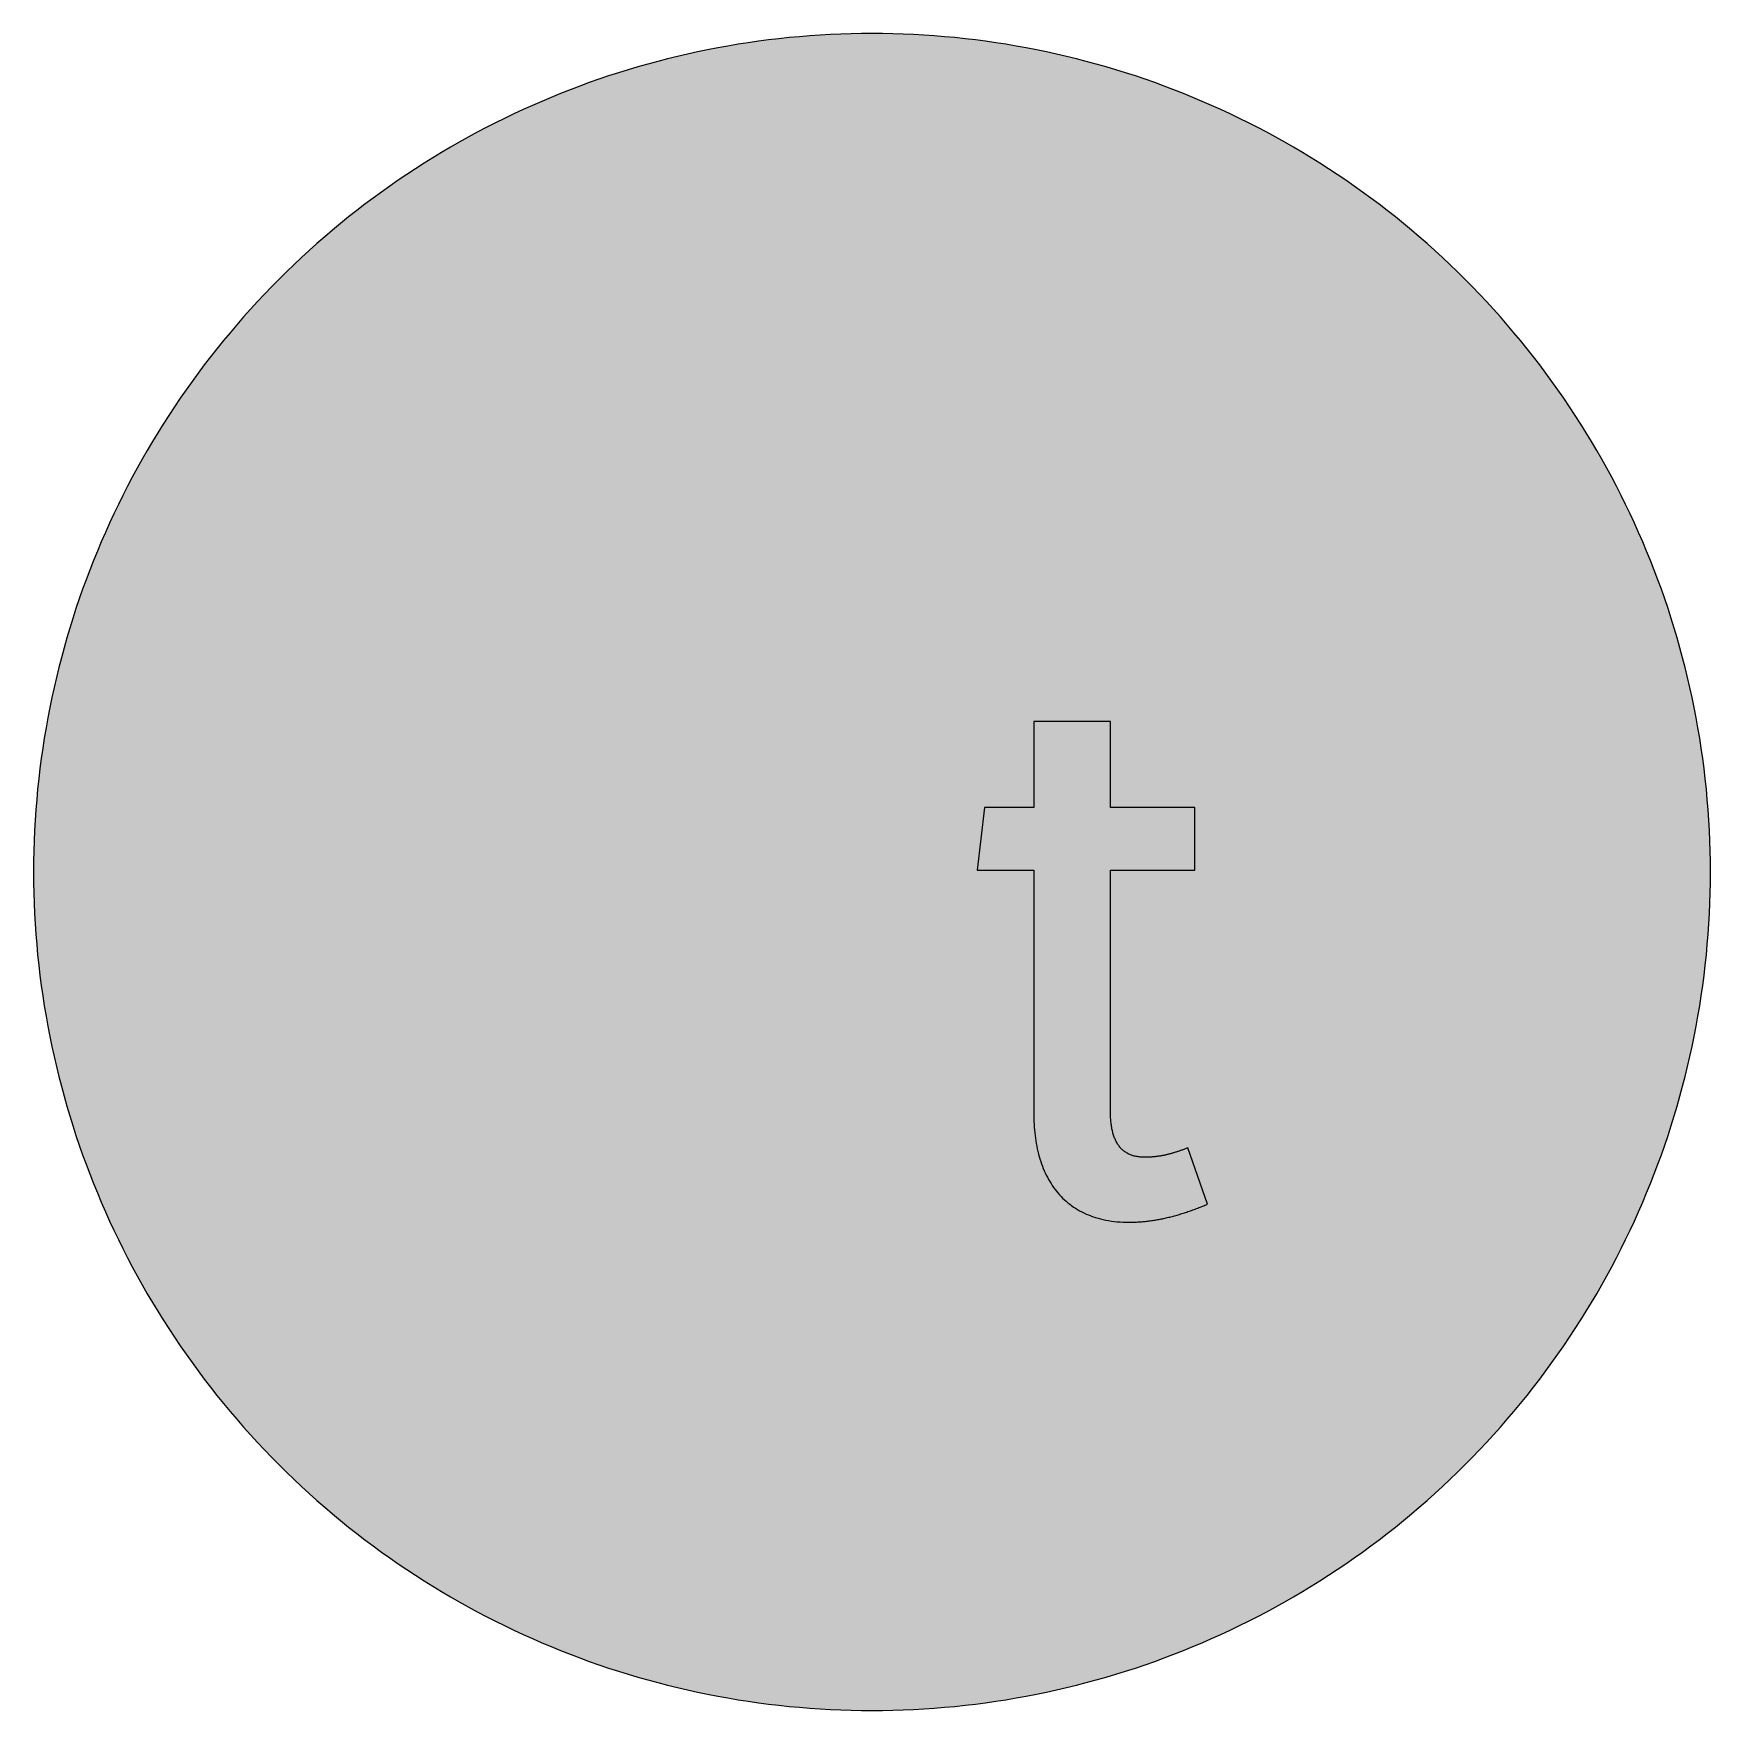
# Model space of a CAD drawing. Header units: millimetres. Extents: x 0 to 212, y 0 to 212.
import ezdxf

# ---------------------------------------------------------------- set-up
doc = ezdxf.new("R2010")
doc.units = ezdxf.units.MM

msp = doc.modelspace()

# ---------------------------------------------------------------- hatches: boundary and pattern name
for color, points in [(254, [(211.7189, 105.8869), (211.709, 107.2007), (211.6861, 108.5139), (211.6455, 109.8245), (211.5871, 111.1326), (211.5134, 112.4407), (211.4245, 113.7437), (211.3204, 115.0468), (211.201, 116.3447), (211.0638, 117.6426), (210.9114, 118.9355), (210.7413, 120.2258), (210.5584, 121.5136), (210.3577, 122.7988), (210.1418, 124.079), (209.9107, 125.3566), (209.6643, 126.6292), (209.4027, 127.8992), (209.1258, 129.1641), (208.8337, 130.4239), (208.5264, 131.6812), (208.2038, 132.936), (207.866, 134.1831), (207.5104, 135.4277), (207.1421, 136.6647), (206.7611, 137.8991), (206.3623, 139.1285), (205.9483, 140.3502), (205.5216, 141.5694), (205.0771, 142.781), (204.6199, 143.9901), (204.1474, 145.1915), (203.6623, 146.3853), (203.1619, 147.574), (202.6463, 148.7576), (202.1154, 149.9362), (201.5693, 151.1046), (201.0105, 152.2705), (200.439, 153.4262), (199.8523, 154.5768), (199.2503, 155.7198), (198.6356, 156.8577), (198.0057, 157.9855), (197.3605, 159.1081), (196.7052, 160.2232), (196.0321, 161.3281), (195.3489, 162.4279), (194.6504, 163.5176), (193.9366, 164.6022), (193.2102, 165.6766), (192.471, 166.7434), (191.7167, 167.8), (190.9521, 168.849), (190.1698, 169.8904), (189.3773, 170.9217), (188.5696, 171.9428), (187.7517, 172.9562), (186.9161, 173.9621), (186.0702, 174.9552), (185.2117, 175.9407), (184.338, 176.9161), (183.454, 177.8838), (182.5549, 178.8389), (181.643, 179.7837), (180.721, 180.7185), (179.7837, 181.643), (178.8389, 182.5549), (177.8838, 183.454), (176.9161, 184.338), (175.9407, 185.2117), (174.9552, 186.0702), (173.9621, 186.9161), (172.9562, 187.7492), (171.9428, 188.5696), (170.9217, 189.3773), (169.8904, 190.1698), (168.849, 190.9496), (167.8, 191.7167), (166.7408, 192.471), (165.6766, 193.2102), (164.6022, 193.9366), (163.5176, 194.6504), (162.4279, 195.3489), (161.3281, 196.0321), (160.2232, 196.7052), (159.1081, 197.3631), (157.9855, 198.0057), (156.8577, 198.6356), (155.7198, 199.2503), (154.5768, 199.8523), (153.4262, 200.439), (152.2705, 201.0131), (151.1046, 201.5719), (149.9362, 202.1154), (148.7576, 202.6463), (147.574, 203.1619), (146.3853, 203.6623), (145.1889, 204.15), (143.9875, 204.6199), (142.781, 205.0796), (141.5694, 205.5216), (140.3502, 205.9483), (139.1285, 206.3623), (137.8991, 206.7611), (136.6647, 207.1446), (135.4252, 207.5129), (134.1831, 207.866), (132.9334, 208.2038), (131.6812, 208.5264), (130.4239, 208.8337), (129.1641, 209.1284), (127.8966, 209.4052), (126.6292, 209.6668), (125.3541, 209.9132), (124.0765, 210.1444), (122.7963, 210.3603), (121.5136, 210.5584), (120.2258, 210.7438), (118.9355, 210.9114), (117.6401, 211.0638), (116.3447, 211.201), (115.0468, 211.3229), (113.7437, 211.4271), (112.4382, 211.516), (111.1326, 211.5896), (109.8245, 211.6455), (108.5113, 211.6861), (107.1982, 211.7115), (105.885, 211.7192), (104.5693, 211.7115), (103.2561, 211.6861), (101.9454, 211.6455), (100.6373, 211.5896), (99.3292, 211.516), (98.0262, 211.4271), (96.7232, 211.3229), (95.4253, 211.201), (94.1273, 211.0638), (92.8345, 210.9114), (91.5441, 210.7438), (90.2564, 210.5584), (88.9711, 210.3603), (87.691, 210.1444), (86.4133, 209.9132), (85.1408, 209.6668), (83.8708, 209.4052), (82.6059, 209.1284), (81.346, 208.8337), (80.0887, 208.5264), (78.834, 208.2038), (77.5868, 207.866), (76.3422, 207.5129), (75.1053, 207.1446), (73.8708, 206.7611), (72.6415, 206.3623), (71.4197, 205.9483), (70.2005, 205.5216), (68.9889, 205.0796), (67.7799, 204.6199), (66.5785, 204.15), (65.3847, 203.6623), (64.196, 203.1619), (63.0123, 202.6463), (61.8338, 202.1154), (60.6628, 201.5719), (59.4995, 201.0131), (58.3438, 200.439), (57.1932, 199.8523), (56.0502, 199.2503), (54.9123, 198.6356), (53.7845, 198.0057), (52.6618, 197.3631), (51.5468, 196.7052), (50.4419, 196.0321), (49.342, 195.3489), (48.2524, 194.6504), (47.1678, 193.9366), (46.0934, 193.2102), (45.0266, 192.471), (43.9699, 191.7167), (42.9209, 190.9496), (41.8795, 190.1698), (40.8483, 189.3773), (39.8272, 188.5696), (38.8137, 187.7492), (37.8079, 186.9161), (36.8148, 186.0702), (35.8292, 185.2117), (34.8539, 184.338), (33.8861, 183.454), (32.9311, 182.5549), (31.9862, 181.643), (31.049, 180.7185), (30.1269, 179.7837), (29.2151, 178.8389), (28.3159, 177.8838), (27.432, 176.9161), (26.5582, 175.9407), (25.6997, 174.9552), (24.8539, 173.9621), (24.0208, 172.9562), (23.2004, 171.9428), (22.3926, 170.9217), (21.6002, 169.8904), (20.8204, 168.849), (20.0533, 167.8), (19.2989, 166.7434), (18.5598, 165.6766), (17.8333, 164.6022), (17.1196, 163.5176), (16.4211, 162.4279), (15.7378, 161.3281), (15.0647, 160.2232), (14.4069, 159.1081), (13.7643, 157.9855), (13.1343, 156.8577), (12.5197, 155.7198), (11.9177, 154.5768), (11.3309, 153.4262), (10.7569, 152.2705), (10.1981, 151.1046), (9.6545, 149.9362), (9.1237, 148.7576), (8.6081, 147.574), (8.1077, 146.3853), (7.62, 145.1915), (7.1501, 143.9901), (6.6904, 142.781), (6.2484, 141.5694), (5.8217, 140.3502), (5.4077, 139.1285), (5.0089, 137.8991), (4.6253, 136.6647), (4.257, 135.4277), (3.904, 134.1831), (3.5662, 132.936), (3.2436, 131.6812), (2.9362, 130.4239), (2.6416, 129.1641), (2.3647, 127.8992), (2.1031, 126.6292), (1.8567, 125.3566), (1.6256, 124.079), (1.4097, 122.7988), (1.2116, 121.5136), (1.0262, 120.2258), (0.8585, 118.9355), (0.7061, 117.6426), (0.569, 116.3447), (0.447, 115.0468), (0.3429, 113.7437), (0.254, 112.4407), (0.1803, 111.1326), (0.1245, 109.8245), (0.0838, 108.5139), (0.0584, 107.2007), (0.0508, 105.885), (0.0584, 104.5718), (0.0838, 103.2586), (0.1245, 101.9454), (0.1803, 100.6373), (0.254, 99.3318), (0.3429, 98.0262), (0.447, 96.7232), (0.569, 95.4253), (0.7061, 94.1299), (0.8585, 92.8345), (1.0262, 91.5441), (1.2116, 90.2564), (1.4097, 88.9737), (1.6256, 87.6935), (1.8567, 86.4159), (2.1031, 85.1408), (2.3647, 83.8733), (2.6416, 82.6059), (2.9362, 81.346), (3.2436, 80.0887), (3.5662, 78.8365), (3.904, 77.5868), (4.257, 76.3448), (4.6253, 75.1053), (5.0089, 73.8708), (5.4077, 72.6415), (5.8217, 71.4197), (6.2484, 70.2005), (6.6904, 68.9889), (7.1501, 67.7824), (7.62, 66.581), (8.1077, 65.3847), (8.6081, 64.196), (9.1237, 63.0123), (9.6545, 61.8338), (10.1981, 60.6654), (10.7569, 59.4995), (11.3309, 58.3438), (11.9177, 57.1932), (12.5197, 56.0502), (13.1343, 54.9123), (13.7643, 53.7845), (14.4069, 52.6618), (15.0647, 51.5468), (15.7378, 50.4419), (16.4211, 49.342), (17.1196, 48.2524), (17.8333, 47.1678), (18.5598, 46.0934), (19.2989, 45.0291), (20.0533, 43.9699), (20.8204, 42.9209), (21.6002, 41.8795), (22.3926, 40.8483), (23.2004, 39.8272), (24.0208, 38.8137), (24.8539, 37.8079), (25.6997, 36.8148), (26.5582, 35.8292), (27.432, 34.8539), (28.3159, 33.8861), (29.2151, 32.9311), (30.1269, 31.9862), (31.049, 31.049), (31.9862, 30.1269), (32.9311, 29.2151), (33.8861, 28.3159), (34.8539, 27.432), (35.8292, 26.5582), (36.8148, 25.6997), (37.8079, 24.8539), (38.8137, 24.0182), (39.8272, 23.2004), (40.8483, 22.3926), (41.8795, 21.6002), (42.9209, 20.8178), (43.9699, 20.0533), (45.0266, 19.2989), (46.0934, 18.5598), (47.1678, 17.8333), (48.2524, 17.1196), (49.342, 16.4211), (50.4419, 15.7378), (51.5468, 15.0647), (52.6618, 14.4094), (53.7845, 13.7643), (54.9123, 13.1343), (56.0502, 12.5197), (57.1932, 11.9177), (58.3438, 11.3309), (59.4995, 10.7594), (60.6628, 10.2006), (61.8338, 9.6545), (63.0123, 9.1237), (64.196, 8.6081), (65.3847, 8.1077), (66.5785, 7.6225), (67.7799, 7.1501), (68.9889, 6.6929), (70.2005, 6.2484), (71.4197, 5.8217), (72.6415, 5.4077), (73.8708, 5.0089), (75.1053, 4.6279), (76.3422, 4.2596), (77.5868, 3.904), (78.834, 3.5662), (80.0887, 3.2436), (81.346, 2.9362), (82.6059, 2.6441), (83.8708, 2.3673), (85.1408, 2.1057), (86.4133, 1.8593), (87.691, 1.6281), (88.9711, 1.4122), (90.2564, 1.2116), (91.5441, 1.0287), (92.8345, 0.8585), (94.1273, 0.7061), (95.4253, 0.569), (96.7232, 0.4496), (98.0262, 0.3454), (99.3292, 0.2565), (100.6373, 0.1829), (101.9454, 0.1245), (103.2561, 0.0838), (104.5693, 0.061), (105.885, 0.0533), (107.1982, 0.061), (108.5113, 0.0838), (109.8245, 0.1245), (111.1326, 0.1829), (112.4382, 0.2565), (113.7437, 0.3454), (115.0468, 0.4496), (116.3447, 0.569), (117.6401, 0.7061), (118.9355, 0.8585), (120.2258, 1.0287), (121.5136, 1.2116), (122.7963, 1.4122), (124.0765, 1.6281), (125.3541, 1.8593), (126.6292, 2.1057), (127.8966, 2.3673), (129.1641, 2.6441), (130.4239, 2.9362), (131.6812, 3.2436), (132.9334, 3.5662), (134.1831, 3.904), (135.4252, 4.2596), (136.6647, 4.6279), (137.8991, 5.0089), (139.1285, 5.4077), (140.3502, 5.8217), (141.5694, 6.2484), (142.781, 6.6929), (143.9875, 7.1501), (145.1889, 7.6225), (146.3853, 8.1077), (147.574, 8.6081), (148.7576, 9.1237), (149.9362, 9.6545), (151.1046, 10.2006), (152.2705, 10.7594), (153.4262, 11.3309), (154.5768, 11.9177), (155.7198, 12.5197), (156.8577, 13.1343), (157.9855, 13.7643), (159.1081, 14.4094), (160.2232, 15.0647), (161.3281, 15.7378), (162.4279, 16.4211), (163.5176, 17.1196), (164.6022, 17.8333), (165.6766, 18.5598), (166.7408, 19.2989), (167.8, 20.0533), (168.849, 20.8178), (169.8904, 21.6002), (170.9217, 22.3926), (171.9428, 23.2004), (172.9562, 24.0182), (173.9621, 24.8539), (174.9552, 25.6997), (175.9407, 26.5582), (176.9161, 27.432), (177.8838, 28.3159), (178.8389, 29.2151), (179.7837, 30.1269), (180.721, 31.049), (181.643, 31.9862), (182.5549, 32.9311), (183.454, 33.8861), (184.338, 34.8539), (185.2117, 35.8292), (186.0702, 36.8148), (186.9161, 37.8079), (187.7517, 38.8137), (188.5696, 39.8272), (189.3773, 40.8483), (190.1698, 41.8795), (190.9521, 42.9209), (191.7167, 43.9699), (192.471, 45.0291), (193.2102, 46.0934), (193.9366, 47.1678), (194.6504, 48.2524), (195.3489, 49.342), (196.0321, 50.4419), (196.7052, 51.5468), (197.3605, 52.6618), (198.0057, 53.7845), (198.6356, 54.9123), (199.2503, 56.0502), (199.8523, 57.1932), (200.439, 58.3438), (201.0105, 59.4995), (201.5693, 60.6654), (202.1154, 61.8338), (202.6463, 63.0123), (203.1619, 64.196), (203.6623, 65.3847), (204.1474, 66.581), (204.6199, 67.7824), (205.0771, 68.9889), (205.5216, 70.2005), (205.9483, 71.4197), (206.3623, 72.6415), (206.7611, 73.8708), (207.1421, 75.1053), (207.5104, 76.3448), (207.866, 77.5868), (208.2038, 78.8365), (208.5264, 80.0887), (208.8337, 81.346), (209.1258, 82.6059), (209.4027, 83.8733), (209.6643, 85.1408), (209.9107, 86.4159), (210.1418, 87.6935), (210.3577, 88.9737), (210.5584, 90.2564), (210.7413, 91.5441), (210.9114, 92.8345), (211.0638, 94.1299), (211.201, 95.4253), (211.3204, 96.7232), (211.4245, 98.0262), (211.5134, 99.3318), (211.5871, 100.6373), (211.6455, 101.9454), (211.6861, 103.2586), (211.709, 104.5718), (211.7166, 105.885)]), (59, [(126.2916, 75.5121), (126.2939, 75.1383), (126.3015, 74.7674), (126.3142, 74.3991), (126.3345, 74.0359), (126.3574, 73.6778), (126.3879, 73.3196), (126.4234, 72.9691), (126.4641, 72.6186), (126.5098, 72.2757), (126.5631, 71.9328), (126.619, 71.5975), (126.6825, 71.2648), (126.7511, 70.9346), (126.8273, 70.6095), (126.906, 70.2894), (126.9924, 69.9745), (127.0838, 69.6646), (127.1829, 69.3572), (127.2845, 69.055), (127.3937, 68.7578), (127.508, 68.4657), (127.6299, 68.1787), (127.7569, 67.8967), (127.889, 67.6199), (128.0287, 67.3481), (128.1735, 67.0814), (128.3233, 66.8198), (128.4808, 66.5632), (128.6434, 66.3143), (128.811, 66.0679), (128.9863, 65.8292), (129.1666, 65.5955), (129.3546, 65.3694), (129.5476, 65.1485), (129.7457, 64.9326), (129.9515, 64.7217), (130.1648, 64.5185), (130.3833, 64.323), (130.6068, 64.1325), (130.8379, 63.947), (131.0742, 63.7718), (131.318, 63.5991), (131.5695, 63.4365), (131.826, 63.279), (132.0876, 63.1266), (132.3569, 62.9844), (132.6337, 62.8472), (132.9157, 62.7177), (133.2052, 62.5958), (133.4999, 62.4815), (133.8021, 62.3722), (134.1095, 62.2732), (134.427, 62.1792), (134.747, 62.0954), (135.0772, 62.0166), (135.4125, 61.9481), (135.7528, 61.8871), (136.1034, 61.8338), (136.459, 61.788), (136.8222, 61.7499), (137.1905, 61.7195), (137.5664, 61.6991), (137.9499, 61.6864), (138.3411, 61.6814), (138.496, 61.6839), (138.6535, 61.6839), (138.811, 61.689), (138.9685, 61.6915), (139.126, 61.6991), (139.2834, 61.7042), (139.4384, 61.7144), (139.5959, 61.722), (139.7508, 61.7347), (139.9083, 61.7449), (140.0632, 61.7601), (140.2207, 61.7728), (140.3756, 61.788), (140.5306, 61.8058), (140.6881, 61.8236), (140.843, 61.8439), (140.9979, 61.8642), (141.1529, 61.8846), (141.3078, 61.9074), (141.4628, 61.9303), (141.6177, 61.9557), (141.7726, 61.9811), (141.9276, 62.009), (142.0825, 62.037), (142.2375, 62.0649), (142.3924, 62.0954), (142.5448, 62.1284), (142.6997, 62.1589), (142.8547, 62.1919), (143.0096, 62.2275), (143.162, 62.263), (143.317, 62.2986), (143.4694, 62.3367), (143.6243, 62.3748), (143.7792, 62.4154), (143.9316, 62.4561), (144.0866, 62.4967), (144.239, 62.5399), (144.3914, 62.5831), (144.5463, 62.6288), (144.6987, 62.672), (144.8537, 62.7202), (145.0061, 62.7659), (145.1585, 62.8142), (145.3134, 62.8625), (145.4658, 62.9133), (145.6182, 62.9641), (145.7706, 63.0149), (145.9255, 63.0682), (146.0779, 63.1215), (146.2303, 63.1749), (146.3827, 63.2308), (146.5377, 63.2866), (146.6901, 63.3425), (146.8425, 63.4009), (146.9949, 63.4594), (147.1473, 63.5178), (147.2997, 63.5787), (147.4546, 63.6397), (147.607, 63.7007), (147.7594, 63.7642), (147.9118, 63.8251), (148.0642, 63.8912), (148.2166, 63.9547), (145.7494, 71.0664), (145.6411, 71.0235), (145.5369, 70.9828), (145.4328, 70.9447), (145.3312, 70.9041), (145.2296, 70.8685), (145.1305, 70.8304), (145.0289, 70.7949), (144.9324, 70.7593), (144.8333, 70.7238), (144.7368, 70.6907), (144.6428, 70.6577), (144.5463, 70.6247), (144.4549, 70.5942), (144.3609, 70.5637), (144.2695, 70.5333), (144.178, 70.5053), (144.0866, 70.4774), (143.9977, 70.4494), (143.9088, 70.4215), (143.8199, 70.3961), (143.7335, 70.3707), (143.6472, 70.3478), (143.5608, 70.3224), (143.4744, 70.2996), (143.3906, 70.2767), (143.3043, 70.2564), (143.2204, 70.2335), (143.1392, 70.2132), (143.0553, 70.1954), (142.9741, 70.1751), (142.8928, 70.1573), (142.8115, 70.1396), (142.7302, 70.1218), (142.6489, 70.1065), (142.5702, 70.0913), (142.4889, 70.0761), (142.4102, 70.0608), (142.3314, 70.0456), (142.2527, 70.0329), (142.174, 70.0202), (142.0952, 70.0075), (142.019, 69.9973), (141.9403, 69.9872), (141.8641, 69.977), (141.7853, 69.9668), (141.7091, 69.9567), (141.6304, 69.9491), (141.5542, 69.9414), (141.478, 69.9338), (141.3993, 69.9262), (141.3231, 69.9186), (141.2469, 69.9135), (141.1707, 69.9084), (141.0919, 69.9033), (141.0157, 69.8983), (140.9395, 69.8957), (140.8608, 69.8906), (140.7846, 69.8881), (140.7058, 69.8856), (140.6296, 69.883), (140.5509, 69.883), (140.4722, 69.8805), (140.396, 69.8805), (140.3172, 69.8805), (140.1699, 69.8805), (140.0251, 69.8856), (139.8854, 69.8932), (139.7457, 69.9059), (139.6111, 69.9186), (139.479, 69.9364), (139.3495, 69.9567), (139.2225, 69.9821), (139.098, 70.0075), (138.9761, 70.038), (138.8567, 70.071), (138.7399, 70.1065), (138.6281, 70.1446), (138.5164, 70.1878), (138.4097, 70.231), (138.303, 70.2793), (138.2014, 70.3301), (138.0998, 70.3859), (138.0033, 70.4418), (137.9068, 70.5028), (137.8153, 70.5637), (137.7239, 70.6298), (137.6375, 70.6984), (137.5512, 70.772), (137.4699, 70.8457), (137.3886, 70.9219), (137.3099, 71.0032), (137.2362, 71.087), (137.1625, 71.1733), (137.0914, 71.2622), (137.0228, 71.3537), (136.9568, 71.4477), (136.8933, 71.5467), (136.8323, 71.6458), (136.7739, 71.7499), (136.7155, 71.8541), (136.6622, 71.9633), (136.6088, 72.075), (136.5606, 72.1893), (136.5123, 72.3062), (136.4666, 72.4256), (136.4209, 72.5475), (136.3802, 72.6745), (136.3421, 72.8015), (136.304, 72.931), (136.2685, 73.0656), (136.2354, 73.2003), (136.205, 73.34), (136.1745, 73.4797), (136.1491, 73.6244), (136.1237, 73.7692), (136.1008, 73.9191), (136.078, 74.0715), (136.0602, 74.2239), (136.0424, 74.3814), (136.0272, 74.5414), (136.0145, 74.7039), (136.0018, 74.8665), (135.9916, 75.0341), (135.984, 75.2043), (135.9789, 75.3745), (135.9738, 75.5498), (135.9713, 75.7276), (135.9687, 75.9054), (135.9711, 106.1335), (146.6398, 106.1335), (146.6398, 114.0351), (135.9711, 114.0351), (135.9711, 124.901), (126.2916, 124.901), (126.2916, 114.0351), (120.0686, 114.0351), (119.1796, 106.1335), (126.2916, 106.1335)])]:
    msp.add_hatch(color=color).paths.add_polyline_path(points)
h = msp.add_hatch(color=22)
edge = h.paths.add_edge_path()
edge.add_line((206.4272, 105.8869), (206.4182, 107.1347))
edge.add_line((206.4182, 107.1347), (206.3953, 108.3818))
edge.add_line((206.3953, 108.3818), (206.3572, 109.6264))
edge.add_line((206.3572, 109.6264), (206.3013, 110.871))
edge.add_line((206.3013, 110.871), (206.2328, 112.1131))
edge.add_line((206.2328, 112.1131), (206.1489, 113.3526))
edge.add_line((206.1489, 113.3526), (206.0499, 114.5896))
edge.add_line((206.0499, 114.5896), (205.933, 115.824))
edge.add_line((205.933, 115.824), (205.8035, 117.0534))
edge.add_line((205.8035, 117.0534), (205.6587, 118.2827))
edge.add_line((205.6587, 118.2827), (205.4987, 119.5095))
edge.add_line((205.4987, 119.5095), (205.3234, 120.7313))
edge.add_line((205.3234, 120.7313), (205.1355, 121.953))
edge.add_line((205.1355, 121.953), (204.9297, 123.1697))
edge.add_line((204.9297, 123.1697), (204.7113, 124.3813))
edge.add_line((204.7113, 124.3813), (204.4776, 125.5928))
edge.add_line((204.4776, 125.5928), (204.2287, 126.7968))
edge.add_line((204.2287, 126.7968), (203.9645, 128.0008))
edge.add_line((203.9645, 128.0008), (203.6877, 129.1971))
edge.add_line((203.6877, 129.1971), (203.393, 130.3934))
edge.add_line((203.393, 130.3934), (203.0882, 131.5822))
edge.add_line((203.0882, 131.5822), (202.7657, 132.7683))
edge.add_line((202.7657, 132.7683), (202.4304, 133.9494))
edge.add_line((202.4304, 133.9494), (202.0799, 135.1255))
edge.add_line((202.0799, 135.1255), (201.7166, 136.2989))
edge.add_line((201.7166, 136.2989), (201.3382, 137.4648))
edge.add_line((201.3382, 137.4648), (200.9445, 138.6281))
edge.add_line((200.9445, 138.6281), (200.5381, 139.7864))
edge.add_line((200.5381, 139.7864), (200.119, 140.937))
edge.add_line((200.119, 140.937), (199.6846, 142.0851))
edge.add_line((199.6846, 142.0851), (199.2351, 143.2255))
edge.add_line((199.2351, 143.2255), (198.7728, 144.3609))
edge.add_line((198.7728, 144.3609), (198.2978, 145.4912))
edge.add_line((198.2978, 145.4912), (197.8076, 146.6139))
edge.add_line((197.8076, 146.6139), (197.3047, 147.734))
edge.add_line((197.3047, 147.734), (196.7865, 148.844))
edge.add_line((196.7865, 148.844), (196.2556, 149.9514))
edge.add_line((196.2556, 149.9514), (195.7121, 151.0513))
edge.add_line((195.7121, 151.0513), (195.1533, 152.1435))
edge.add_line((195.1533, 152.1435), (194.5818, 153.2306))
edge.add_line((194.5818, 153.2306), (193.9976, 154.3101))
edge.add_line((193.9976, 154.3101), (193.4007, 155.382))
edge.add_line((193.4007, 155.382), (192.7885, 156.4462))
edge.add_line((192.7885, 156.4462), (192.1637, 157.5054))
edge.add_line((192.1637, 157.5054), (191.5262, 158.557))
edge.add_line((191.5262, 158.557), (190.8759, 159.6009))
edge.add_line((190.8759, 159.6009), (190.2104, 160.6372))
edge.add_line((190.2104, 160.6372), (189.5348, 161.6659))
edge.add_line((189.5348, 161.6659), (188.8439, 162.687))
edge.add_line((188.8439, 162.687), (188.1429, 163.7005))
edge.add_line((188.1429, 163.7005), (187.4266, 164.7038))
edge.add_line((187.4266, 164.7038), (186.6976, 165.702))
edge.add_line((186.6976, 165.702), (185.9559, 166.69))
edge.add_line((185.9559, 166.69), (185.2041, 167.6705))
edge.add_line((185.2041, 167.6705), (184.437, 168.6408))
edge.add_line((184.437, 168.6408), (183.6572, 169.6034))
edge.add_line((183.6572, 169.6034), (182.8673, 170.5585))
edge.add_line((182.8673, 170.5585), (182.0621, 171.5033))
edge.add_line((182.0621, 171.5033), (181.2468, 172.4381))
edge.add_line((181.2468, 172.4381), (180.4162, 173.3652))
edge.add_line((180.4162, 173.3652), (179.5755, 174.2846))
edge.add_line((179.5755, 174.2846), (178.722, 175.1914))
edge.add_line((178.722, 175.1914), (177.8559, 176.0906))
edge.add_line((177.8559, 176.0906), (176.9796, 176.9796))
edge.add_line((176.9796, 176.9796), (176.0906, 177.8559))
edge.add_line((176.0906, 177.8559), (175.1914, 178.722))
edge.add_line((175.1914, 178.722), (174.2846, 179.5755))
edge.add_line((174.2846, 179.5755), (173.3652, 180.4162))
edge.add_line((173.3652, 180.4162), (172.4381, 181.2442))
edge.add_line((172.4381, 181.2442), (171.5033, 182.0621))
edge.add_line((171.5033, 182.0621), (170.5585, 182.8648))
edge.add_line((170.5585, 182.8648), (169.6034, 183.6572))
edge.add_line((169.6034, 183.6572), (168.6408, 184.437))
edge.add_line((168.6408, 184.437), (167.6705, 185.2041))
edge.add_line((167.6705, 185.2041), (166.69, 185.9559))
edge.add_line((166.69, 185.9559), (165.702, 186.6976))
edge.add_line((165.702, 186.6976), (164.7038, 187.4266))
edge.add_line((164.7038, 187.4266), (163.7005, 188.1429))
edge.add_line((163.7005, 188.1429), (162.687, 188.8439))
edge.add_line((162.687, 188.8439), (161.6659, 189.5348))
edge.add_line((161.6659, 189.5348), (160.6372, 190.2104))
edge.add_line((160.6372, 190.2104), (159.6009, 190.8759))
edge.add_line((159.6009, 190.8759), (158.557, 191.5262))
edge.add_line((158.557, 191.5262), (157.5054, 192.1637))
edge.add_line((157.5054, 192.1637), (156.4462, 192.7885))
edge.add_line((156.4462, 192.7885), (155.382, 193.4007))
edge.add_line((155.382, 193.4007), (154.3075, 193.9976))
edge.add_line((154.3075, 193.9976), (153.228, 194.5818))
edge.add_line((153.228, 194.5818), (152.1435, 195.1533))
edge.add_line((152.1435, 195.1533), (151.0487, 195.7121))
edge.add_line((151.0487, 195.7121), (149.9514, 196.2556))
edge.add_line((149.9514, 196.2556), (148.844, 196.7865))
edge.add_line((148.844, 196.7865), (147.734, 197.3047))
edge.add_line((147.734, 197.3047), (146.6139, 197.8076))
edge.add_line((146.6139, 197.8076), (145.4912, 198.2978))
edge.add_line((145.4912, 198.2978), (144.3609, 198.7728))
edge.add_line((144.3609, 198.7728), (143.2255, 199.2351))
edge.add_line((143.2255, 199.2351), (142.0825, 199.6846))
edge.add_line((142.0825, 199.6846), (140.937, 200.119))
edge.add_line((140.937, 200.119), (139.7838, 200.5406))
edge.add_line((139.7838, 200.5406), (138.6281, 200.947))
edge.add_line((138.6281, 200.947), (137.4648, 201.3382))
edge.add_line((137.4648, 201.3382), (136.2989, 201.7166))
edge.add_line((136.2989, 201.7166), (135.1255, 202.0824))
edge.add_line((135.1255, 202.0824), (133.9494, 202.4304))
edge.add_line((133.9494, 202.4304), (132.7683, 202.7657))
edge.add_line((132.7683, 202.7657), (131.5822, 203.0882))
edge.add_line((131.5822, 203.0882), (130.3909, 203.3956))
edge.add_line((130.3909, 203.3956), (129.1971, 203.6877))
edge.add_line((129.1971, 203.6877), (127.9982, 203.9645))
edge.add_line((127.9982, 203.9645), (126.7968, 204.2287))
edge.add_line((126.7968, 204.2287), (125.5903, 204.4776))
edge.add_line((125.5903, 204.4776), (124.3813, 204.7113))
edge.add_line((124.3813, 204.7113), (123.1671, 204.9323))
edge.add_line((123.1671, 204.9323), (121.9505, 205.1355))
edge.add_line((121.9505, 205.1355), (120.7313, 205.326))
edge.add_line((120.7313, 205.326), (119.5095, 205.5012))
edge.add_line((119.5095, 205.5012), (118.2827, 205.6613))
edge.add_line((118.2827, 205.6613), (117.0534, 205.806))
edge.add_line((117.0534, 205.806), (115.8215, 205.9356))
edge.add_line((115.8215, 205.9356), (114.587, 206.0499))
edge.add_line((114.587, 206.0499), (113.35, 206.1489))
edge.add_line((113.35, 206.1489), (112.1105, 206.2353))
edge.add_line((112.1105, 206.2353), (110.871, 206.3039))
edge.add_line((110.871, 206.3039), (109.6264, 206.3572))
edge.add_line((109.6264, 206.3572), (108.3818, 206.3953))
edge.add_line((108.3818, 206.3953), (107.1347, 206.4207))
edge.add_line((107.1347, 206.4207), (105.885, 206.4283))
edge.add_line((105.885, 206.4283), (104.6353, 206.4207))
edge.add_line((104.6353, 206.4207), (103.3882, 206.3953))
edge.add_line((103.3882, 206.3953), (102.1436, 206.3572))
edge.add_line((102.1436, 206.3572), (100.899, 206.3039))
edge.add_line((100.899, 206.3039), (99.6569, 206.2353))
edge.add_line((99.6569, 206.2353), (98.4174, 206.1489))
edge.add_line((98.4174, 206.1489), (97.1804, 206.0499))
edge.add_line((97.1804, 206.0499), (95.946, 205.9356))
edge.add_line((95.946, 205.9356), (94.7166, 205.806))
edge.add_line((94.7166, 205.806), (93.4872, 205.6613))
edge.add_line((93.4872, 205.6613), (92.2604, 205.5012))
edge.add_line((92.2604, 205.5012), (91.0387, 205.326))
edge.add_line((91.0387, 205.326), (89.8169, 205.1355))
edge.add_line((89.8169, 205.1355), (88.6003, 204.9323))
edge.add_line((88.6003, 204.9323), (87.3887, 204.7113))
edge.add_line((87.3887, 204.7113), (86.1771, 204.4776))
edge.add_line((86.1771, 204.4776), (84.9732, 204.2287))
edge.add_line((84.9732, 204.2287), (83.7692, 203.9645))
edge.add_line((83.7692, 203.9645), (82.5729, 203.6877))
edge.add_line((82.5729, 203.6877), (81.3765, 203.3956))
edge.add_line((81.3765, 203.3956), (80.1878, 203.0882))
edge.add_line((80.1878, 203.0882), (79.0016, 202.7657))
edge.add_line((79.0016, 202.7657), (77.8205, 202.4304))
edge.add_line((77.8205, 202.4304), (76.6445, 202.0824))
edge.add_line((76.6445, 202.0824), (75.471, 201.7166))
edge.add_line((75.471, 201.7166), (74.3052, 201.3382))
edge.add_line((74.3052, 201.3382), (73.1418, 200.947))
edge.add_line((73.1418, 200.947), (71.9836, 200.5406))
edge.add_line((71.9836, 200.5406), (70.833, 200.119))
edge.add_line((70.833, 200.119), (69.6849, 199.6846))
edge.add_line((69.6849, 199.6846), (68.5444, 199.2351))
edge.add_line((68.5444, 199.2351), (67.4091, 198.7728))
edge.add_line((67.4091, 198.7728), (66.2788, 198.2978))
edge.add_line((66.2788, 198.2978), (65.1561, 197.8076))
edge.add_line((65.1561, 197.8076), (64.0359, 197.3047))
edge.add_line((64.0359, 197.3047), (62.926, 196.7865))
edge.add_line((62.926, 196.7865), (61.8185, 196.2556))
edge.add_line((61.8185, 196.2556), (60.7187, 195.7121))
edge.add_line((60.7187, 195.7121), (59.6265, 195.1533))
edge.add_line((59.6265, 195.1533), (58.5394, 194.5818))
edge.add_line((58.5394, 194.5818), (57.4599, 193.9976))
edge.add_line((57.4599, 193.9976), (56.388, 193.4007))
edge.add_line((56.388, 193.4007), (55.3237, 192.7885))
edge.add_line((55.3237, 192.7885), (54.2646, 192.1637))
edge.add_line((54.2646, 192.1637), (53.213, 191.5262))
edge.add_line((53.213, 191.5262), (52.1691, 190.8759))
edge.add_line((52.1691, 190.8759), (51.1327, 190.2104))
edge.add_line((51.1327, 190.2104), (50.104, 189.5348))
edge.add_line((50.104, 189.5348), (49.083, 188.8439))
edge.add_line((49.083, 188.8439), (48.0695, 188.1429))
edge.add_line((48.0695, 188.1429), (47.0662, 187.4266))
edge.add_line((47.0662, 187.4266), (46.068, 186.6976))
edge.add_line((46.068, 186.6976), (45.0799, 185.9559))
edge.add_line((45.0799, 185.9559), (44.0995, 185.2041))
edge.add_line((44.0995, 185.2041), (43.1292, 184.437))
edge.add_line((43.1292, 184.437), (42.1665, 183.6572))
edge.add_line((42.1665, 183.6572), (41.2115, 182.8648))
edge.add_line((41.2115, 182.8648), (40.2666, 182.0621))
edge.add_line((40.2666, 182.0621), (39.3319, 181.2442))
edge.add_line((39.3319, 181.2442), (38.4048, 180.4162))
edge.add_line((38.4048, 180.4162), (37.4853, 179.5755))
edge.add_line((37.4853, 179.5755), (36.5785, 178.722))
edge.add_line((36.5785, 178.722), (35.6794, 177.8559))
edge.add_line((35.6794, 177.8559), (34.7904, 176.9796))
edge.add_line((34.7904, 176.9796), (33.9141, 176.0906))
edge.add_line((33.9141, 176.0906), (33.0479, 175.1914))
edge.add_line((33.0479, 175.1914), (32.1945, 174.2846))
edge.add_line((32.1945, 174.2846), (31.3538, 173.3652))
edge.add_line((31.3538, 173.3652), (30.5257, 172.4381))
edge.add_line((30.5257, 172.4381), (29.7078, 171.5033))
edge.add_line((29.7078, 171.5033), (28.9052, 170.5585))
edge.add_line((28.9052, 170.5585), (28.1127, 169.6034))
edge.add_line((28.1127, 169.6034), (27.3329, 168.6408))
edge.add_line((27.3329, 168.6408), (26.5659, 167.6705))
edge.add_line((26.5659, 167.6705), (25.814, 166.69))
edge.add_line((25.814, 166.69), (25.0723, 165.702))
edge.add_line((25.0723, 165.702), (24.3434, 164.7038))
edge.add_line((24.3434, 164.7038), (23.6271, 163.7005))
edge.add_line((23.6271, 163.7005), (22.926, 162.687))
edge.add_line((22.926, 162.687), (22.2352, 161.6659))
edge.add_line((22.2352, 161.6659), (21.5595, 160.6372))
edge.add_line((21.5595, 160.6372), (20.894, 159.6009))
edge.add_line((20.894, 159.6009), (20.2438, 158.557))
edge.add_line((20.2438, 158.557), (19.6063, 157.5054))
edge.add_line((19.6063, 157.5054), (18.9814, 156.4462))
edge.add_line((18.9814, 156.4462), (18.3693, 155.382))
edge.add_line((18.3693, 155.382), (17.7724, 154.3101))
edge.add_line((17.7724, 154.3101), (17.1882, 153.2306))
edge.add_line((17.1882, 153.2306), (16.6167, 152.1435))
edge.add_line((16.6167, 152.1435), (16.0579, 151.0513))
edge.add_line((16.0579, 151.0513), (15.5143, 149.9514))
edge.add_line((15.5143, 149.9514), (14.9835, 148.844))
edge.add_line((14.9835, 148.844), (14.4653, 147.734))
edge.add_line((14.4653, 147.734), (13.9624, 146.6139))
edge.add_line((13.9624, 146.6139), (13.4722, 145.4912))
edge.add_line((13.4722, 145.4912), (12.9972, 144.3609))
edge.add_line((12.9972, 144.3609), (12.5349, 143.2255))
edge.add_line((12.5349, 143.2255), (12.0853, 142.0851))
edge.add_line((12.0853, 142.0851), (11.651, 140.937))
edge.add_line((11.651, 140.937), (11.2293, 139.7864))
edge.add_line((11.2293, 139.7864), (10.8229, 138.6281))
edge.add_line((10.8229, 138.6281), (10.4318, 137.4648))
edge.add_line((10.4318, 137.4648), (10.0533, 136.2989))
edge.add_line((10.0533, 136.2989), (9.6876, 135.1255))
edge.add_line((9.6876, 135.1255), (9.3396, 133.9494))
edge.add_line((9.3396, 133.9494), (9.0043, 132.7683))
edge.add_line((9.0043, 132.7683), (8.6817, 131.5822))
edge.add_line((8.6817, 131.5822), (8.3744, 130.3934))
edge.add_line((8.3744, 130.3934), (8.0823, 129.1971))
edge.add_line((8.0823, 129.1971), (7.8054, 128.0008))
edge.add_line((7.8054, 128.0008), (7.5413, 126.7968))
edge.add_line((7.5413, 126.7968), (7.2923, 125.5928))
edge.add_line((7.2923, 125.5928), (7.0587, 124.3813))
edge.add_line((7.0587, 124.3813), (6.8377, 123.1697))
edge.add_line((6.8377, 123.1697), (6.6345, 121.953))
edge.add_line((6.6345, 121.953), (6.444, 120.7313))
edge.add_line((6.444, 120.7313), (6.2687, 119.5095))
edge.add_line((6.2687, 119.5095), (6.1087, 118.2827))
edge.add_line((6.1087, 118.2827), (5.9639, 117.0534))
edge.add_line((5.9639, 117.0534), (5.8344, 115.824))
edge.add_line((5.8344, 115.824), (5.7201, 114.5896))
edge.add_line((5.7201, 114.5896), (5.621, 113.3526))
edge.add_line((5.621, 113.3526), (5.5347, 112.1131))
edge.add_line((5.5347, 112.1131), (5.4661, 110.871))
edge.add_line((5.4661, 110.871), (5.4127, 109.6264))
edge.add_line((5.4127, 109.6264), (5.3746, 108.3818))
edge.add_line((5.3746, 108.3818), (5.3492, 107.1347))
edge.add_line((5.3492, 107.1347), (5.3416, 105.885))
edge.add_line((5.3416, 105.885), (5.3492, 104.6353))
edge.add_line((5.3492, 104.6353), (5.3746, 103.3882))
edge.add_line((5.3746, 103.3882), (5.4127, 102.1436))
edge.add_line((5.4127, 102.1436), (5.4661, 100.899))
edge.add_line((5.4661, 100.899), (5.5347, 99.6594))
edge.add_line((5.5347, 99.6594), (5.621, 98.4199))
edge.add_line((5.621, 98.4199), (5.7201, 97.1829))
edge.add_line((5.7201, 97.1829), (5.8344, 95.9485))
edge.add_line((5.8344, 95.9485), (5.9639, 94.7166))
edge.add_line((5.9639, 94.7166), (6.1087, 93.4872))
edge.add_line((6.1087, 93.4872), (6.2687, 92.2604))
edge.add_line((6.2687, 92.2604), (6.444, 91.0387))
edge.add_line((6.444, 91.0387), (6.6345, 89.8195))
edge.add_line((6.6345, 89.8195), (6.8377, 88.6028))
edge.add_line((6.8377, 88.6028), (7.0587, 87.3887))
edge.add_line((7.0587, 87.3887), (7.2923, 86.1797))
edge.add_line((7.2923, 86.1797), (7.5413, 84.9732))
edge.add_line((7.5413, 84.9732), (7.8054, 83.7717))
edge.add_line((7.8054, 83.7717), (8.0823, 82.5729))
edge.add_line((8.0823, 82.5729), (8.3744, 81.3791))
edge.add_line((8.3744, 81.3791), (8.6817, 80.1878))
edge.add_line((8.6817, 80.1878), (9.0043, 79.0016))
edge.add_line((9.0043, 79.0016), (9.3396, 77.8205))
edge.add_line((9.3396, 77.8205), (9.6876, 76.6445))
edge.add_line((9.6876, 76.6445), (10.0533, 75.471))
edge.add_line((10.0533, 75.471), (10.4318, 74.3052))
edge.add_line((10.4318, 74.3052), (10.8229, 73.1418))
edge.add_line((10.8229, 73.1418), (11.2293, 71.9861))
edge.add_line((11.2293, 71.9861), (11.651, 70.833))
edge.add_line((11.651, 70.833), (12.0853, 69.6874))
edge.add_line((12.0853, 69.6874), (12.5349, 68.5444))
edge.add_line((12.5349, 68.5444), (12.9972, 67.4091))
edge.add_line((12.9972, 67.4091), (13.4722, 66.2788))
edge.add_line((13.4722, 66.2788), (13.9624, 65.1561))
edge.add_line((13.9624, 65.1561), (14.4653, 64.0359))
edge.add_line((14.4653, 64.0359), (14.9835, 62.926))
edge.add_line((14.9835, 62.926), (15.5143, 61.8185))
edge.add_line((15.5143, 61.8185), (16.0579, 60.7212))
edge.add_line((16.0579, 60.7212), (16.6167, 59.6265))
edge.add_line((16.6167, 59.6265), (17.1882, 58.5419))
edge.add_line((17.1882, 58.5419), (17.7724, 57.4624))
edge.add_line((17.7724, 57.4624), (18.3693, 56.388))
edge.add_line((18.3693, 56.388), (18.9814, 55.3237))
edge.add_line((18.9814, 55.3237), (19.6063, 54.2646))
edge.add_line((19.6063, 54.2646), (20.2438, 53.213))
edge.add_line((20.2438, 53.213), (20.894, 52.1691))
edge.add_line((20.894, 52.1691), (21.5595, 51.1327))
edge.add_line((21.5595, 51.1327), (22.2352, 50.104))
edge.add_line((22.2352, 50.104), (22.926, 49.083))
edge.add_line((22.926, 49.083), (23.6271, 48.0695))
edge.add_line((23.6271, 48.0695), (24.3434, 47.0662))
edge.add_line((24.3434, 47.0662), (25.0723, 46.068))
edge.add_line((25.0723, 46.068), (25.814, 45.0799))
edge.add_line((25.814, 45.0799), (26.5659, 44.0995))
edge.add_line((26.5659, 44.0995), (27.3329, 43.1292))
edge.add_line((27.3329, 43.1292), (28.1127, 42.1665))
edge.add_line((28.1127, 42.1665), (28.9052, 41.2115))
edge.add_line((28.9052, 41.2115), (29.7078, 40.2666))
edge.add_line((29.7078, 40.2666), (30.5257, 39.3319))
edge.add_line((30.5257, 39.3319), (31.3538, 38.4048))
edge.add_line((31.3538, 38.4048), (32.1945, 37.4853))
edge.add_line((32.1945, 37.4853), (33.0479, 36.5785))
edge.add_line((33.0479, 36.5785), (33.9141, 35.6794))
edge.add_line((33.9141, 35.6794), (34.7904, 34.7904))
edge.add_line((34.7904, 34.7904), (35.6794, 33.9141))
edge.add_line((35.6794, 33.9141), (36.5785, 33.0479))
edge.add_line((36.5785, 33.0479), (37.4853, 32.1945))
edge.add_line((37.4853, 32.1945), (38.4048, 31.3538))
edge.add_line((38.4048, 31.3538), (39.3319, 30.5232))
edge.add_line((39.3319, 30.5232), (40.2666, 29.7078))
edge.add_line((40.2666, 29.7078), (41.2115, 28.9027))
edge.add_line((41.2115, 28.9027), (42.1665, 28.1127))
edge.add_line((42.1665, 28.1127), (43.1292, 27.3329))
edge.add_line((43.1292, 27.3329), (44.0995, 26.5659))
edge.add_line((44.0995, 26.5659), (45.0799, 25.814))
edge.add_line((45.0799, 25.814), (46.068, 25.0723))
edge.add_line((46.068, 25.0723), (47.0662, 24.3434))
edge.add_line((47.0662, 24.3434), (48.0695, 23.6271))
edge.add_line((48.0695, 23.6271), (49.083, 22.926))
edge.add_line((49.083, 22.926), (50.104, 22.2352))
edge.add_line((50.104, 22.2352), (51.1327, 21.5595))
edge.add_line((51.1327, 21.5595), (52.1691, 20.894))
edge.add_line((52.1691, 20.894), (53.213, 20.2438))
edge.add_line((53.213, 20.2438), (54.2646, 19.6063))
edge.add_line((54.2646, 19.6063), (55.3237, 18.9814))
edge.add_line((55.3237, 18.9814), (56.388, 18.3693))
edge.add_line((56.388, 18.3693), (57.4599, 17.7724))
edge.add_line((57.4599, 17.7724), (58.5394, 17.1882))
edge.add_line((58.5394, 17.1882), (59.6265, 16.6167))
edge.add_line((59.6265, 16.6167), (60.7187, 16.0579))
edge.add_line((60.7187, 16.0579), (61.8185, 15.5143))
edge.add_line((61.8185, 15.5143), (62.926, 14.9835))
edge.add_line((62.926, 14.9835), (64.0359, 14.4653))
edge.add_line((64.0359, 14.4653), (65.1561, 13.9624))
edge.add_line((65.1561, 13.9624), (66.2788, 13.4722))
edge.add_line((66.2788, 13.4722), (67.4091, 12.9972))
edge.add_line((67.4091, 12.9972), (68.5444, 12.5349))
edge.add_line((68.5444, 12.5349), (69.6849, 12.0853))
edge.add_line((69.6849, 12.0853), (70.833, 11.651))
edge.add_line((70.833, 11.651), (71.9836, 11.2319))
edge.add_line((71.9836, 11.2319), (73.1418, 10.8255))
edge.add_line((73.1418, 10.8255), (74.3052, 10.4318))
edge.add_line((74.3052, 10.4318), (75.471, 10.0533))
edge.add_line((75.471, 10.0533), (76.6445, 9.6901))
edge.add_line((76.6445, 9.6901), (77.8205, 9.3396))
edge.add_line((77.8205, 9.3396), (79.0016, 9.0043))
edge.add_line((79.0016, 9.0043), (80.1878, 8.6817))
edge.add_line((80.1878, 8.6817), (81.3765, 8.3769))
edge.add_line((81.3765, 8.3769), (82.5729, 8.0823))
edge.add_line((82.5729, 8.0823), (83.7692, 7.8054))
edge.add_line((83.7692, 7.8054), (84.9732, 7.5413))
edge.add_line((84.9732, 7.5413), (86.1771, 7.2923))
edge.add_line((86.1771, 7.2923), (87.3887, 7.0587))
edge.add_line((87.3887, 7.0587), (88.6003, 6.8402))
edge.add_line((88.6003, 6.8402), (89.8169, 6.6345))
edge.add_line((89.8169, 6.6345), (91.0387, 6.4465))
edge.add_line((91.0387, 6.4465), (92.2604, 6.2713))
edge.add_line((92.2604, 6.2713), (93.4872, 6.1112))
edge.add_line((93.4872, 6.1112), (94.7166, 5.9665))
edge.add_line((94.7166, 5.9665), (95.946, 5.8369))
edge.add_line((95.946, 5.8369), (97.1804, 5.7201))
edge.add_line((97.1804, 5.7201), (98.4174, 5.621))
edge.add_line((98.4174, 5.621), (99.6569, 5.5372))
edge.add_line((99.6569, 5.5372), (100.899, 5.4686))
edge.add_line((100.899, 5.4686), (102.1436, 5.4127))
edge.add_line((102.1436, 5.4127), (103.3882, 5.3746))
edge.add_line((103.3882, 5.3746), (104.6353, 5.3518))
edge.add_line((104.6353, 5.3518), (105.885, 5.3442))
edge.add_line((105.885, 5.3442), (107.1347, 5.3518))
edge.add_line((107.1347, 5.3518), (108.3818, 5.3746))
edge.add_line((108.3818, 5.3746), (109.6264, 5.4127))
edge.add_line((109.6264, 5.4127), (110.871, 5.4686))
edge.add_line((110.871, 5.4686), (112.1105, 5.5372))
edge.add_line((112.1105, 5.5372), (113.35, 5.621))
edge.add_line((113.35, 5.621), (114.587, 5.7201))
edge.add_line((114.587, 5.7201), (115.8215, 5.8369))
edge.add_line((115.8215, 5.8369), (117.0534, 5.9665))
edge.add_line((117.0534, 5.9665), (118.2827, 6.1112))
edge.add_line((118.2827, 6.1112), (119.5095, 6.2713))
edge.add_line((119.5095, 6.2713), (120.7313, 6.4465))
edge.add_line((120.7313, 6.4465), (121.9505, 6.6345))
edge.add_line((121.9505, 6.6345), (123.1671, 6.8402))
edge.add_line((123.1671, 6.8402), (124.3813, 7.0587))
edge.add_line((124.3813, 7.0587), (125.5903, 7.2923))
edge.add_line((125.5903, 7.2923), (126.7968, 7.5413))
edge.add_line((126.7968, 7.5413), (127.9982, 7.8054))
edge.add_line((127.9982, 7.8054), (129.1971, 8.0823))
edge.add_line((129.1971, 8.0823), (130.3909, 8.3769))
edge.add_line((130.3909, 8.3769), (131.5822, 8.6817))
edge.add_line((131.5822, 8.6817), (132.7683, 9.0043))
edge.add_line((132.7683, 9.0043), (133.9494, 9.3396))
edge.add_line((133.9494, 9.3396), (135.1255, 9.6901))
edge.add_line((135.1255, 9.6901), (136.2989, 10.0533))
edge.add_line((136.2989, 10.0533), (137.4648, 10.4318))
edge.add_line((137.4648, 10.4318), (138.6281, 10.8255))
edge.add_line((138.6281, 10.8255), (139.7838, 11.2319))
edge.add_line((139.7838, 11.2319), (140.937, 11.651))
edge.add_line((140.937, 11.651), (142.0825, 12.0853))
edge.add_line((142.0825, 12.0853), (143.2255, 12.5349))
edge.add_line((143.2255, 12.5349), (144.3609, 12.9972))
edge.add_line((144.3609, 12.9972), (145.4912, 13.4722))
edge.add_line((145.4912, 13.4722), (146.6139, 13.9624))
edge.add_line((146.6139, 13.9624), (147.734, 14.4653))
edge.add_line((147.734, 14.4653), (148.844, 14.9835))
edge.add_line((148.844, 14.9835), (149.9514, 15.5143))
edge.add_line((149.9514, 15.5143), (151.0487, 16.0579))
edge.add_line((151.0487, 16.0579), (152.1435, 16.6167))
edge.add_line((152.1435, 16.6167), (153.228, 17.1882))
edge.add_line((153.228, 17.1882), (154.3075, 17.7724))
edge.add_line((154.3075, 17.7724), (155.382, 18.3693))
edge.add_line((155.382, 18.3693), (156.4462, 18.9814))
edge.add_line((156.4462, 18.9814), (157.5054, 19.6063))
edge.add_line((157.5054, 19.6063), (158.557, 20.2438))
edge.add_line((158.557, 20.2438), (159.6009, 20.894))
edge.add_line((159.6009, 20.894), (160.6372, 21.5595))
edge.add_line((160.6372, 21.5595), (161.6659, 22.2352))
edge.add_line((161.6659, 22.2352), (162.687, 22.926))
edge.add_line((162.687, 22.926), (163.7005, 23.6271))
edge.add_line((163.7005, 23.6271), (164.7038, 24.3434))
edge.add_line((164.7038, 24.3434), (165.702, 25.0723))
edge.add_line((165.702, 25.0723), (166.69, 25.814))
edge.add_line((166.69, 25.814), (167.6705, 26.5659))
edge.add_line((167.6705, 26.5659), (168.6408, 27.3329))
edge.add_line((168.6408, 27.3329), (169.6034, 28.1127))
edge.add_line((169.6034, 28.1127), (170.5585, 28.9027))
edge.add_line((170.5585, 28.9027), (171.5033, 29.7078))
edge.add_line((171.5033, 29.7078), (172.4381, 30.5232))
edge.add_line((172.4381, 30.5232), (173.3652, 31.3538))
edge.add_line((173.3652, 31.3538), (174.2846, 32.1945))
edge.add_line((174.2846, 32.1945), (175.1914, 33.0479))
edge.add_line((175.1914, 33.0479), (176.0906, 33.9141))
edge.add_line((176.0906, 33.9141), (176.9796, 34.7904))
edge.add_line((176.9796, 34.7904), (177.8559, 35.6794))
edge.add_line((177.8559, 35.6794), (178.722, 36.5785))
edge.add_line((178.722, 36.5785), (179.5755, 37.4853))
edge.add_line((179.5755, 37.4853), (180.4162, 38.4048))
edge.add_line((180.4162, 38.4048), (181.2468, 39.3319))
edge.add_line((181.2468, 39.3319), (182.0621, 40.2666))
edge.add_line((182.0621, 40.2666), (182.8673, 41.2115))
edge.add_line((182.8673, 41.2115), (183.6572, 42.1665))
edge.add_line((183.6572, 42.1665), (184.437, 43.1292))
edge.add_line((184.437, 43.1292), (185.2041, 44.0995))
edge.add_line((185.2041, 44.0995), (185.9559, 45.0799))
edge.add_line((185.9559, 45.0799), (186.6976, 46.068))
edge.add_line((186.6976, 46.068), (187.4266, 47.0662))
edge.add_line((187.4266, 47.0662), (188.1429, 48.0695))
edge.add_line((188.1429, 48.0695), (188.8439, 49.083))
edge.add_line((188.8439, 49.083), (189.5348, 50.104))
edge.add_line((189.5348, 50.104), (190.2104, 51.1327))
edge.add_line((190.2104, 51.1327), (190.8759, 52.1691))
edge.add_line((190.8759, 52.1691), (191.5262, 53.213))
edge.add_line((191.5262, 53.213), (192.1637, 54.2646))
edge.add_line((192.1637, 54.2646), (192.7885, 55.3237))
edge.add_line((192.7885, 55.3237), (193.4007, 56.388))
edge.add_line((193.4007, 56.388), (193.9976, 57.4624))
edge.add_line((193.9976, 57.4624), (194.5818, 58.5419))
edge.add_line((194.5818, 58.5419), (195.1533, 59.6265))
edge.add_line((195.1533, 59.6265), (195.7121, 60.7212))
edge.add_line((195.7121, 60.7212), (196.2556, 61.8185))
edge.add_line((196.2556, 61.8185), (196.7865, 62.926))
edge.add_line((196.7865, 62.926), (197.3047, 64.0359))
edge.add_line((197.3047, 64.0359), (197.8076, 65.1561))
edge.add_line((197.8076, 65.1561), (198.2978, 66.2788))
edge.add_line((198.2978, 66.2788), (198.7728, 67.4091))
edge.add_line((198.7728, 67.4091), (199.2351, 68.5444))
edge.add_line((199.2351, 68.5444), (199.6846, 69.6874))
edge.add_line((199.6846, 69.6874), (200.119, 70.833))
edge.add_line((200.119, 70.833), (200.5381, 71.9861))
edge.add_line((200.5381, 71.9861), (200.9445, 73.1418))
edge.add_line((200.9445, 73.1418), (201.3382, 74.3052))
edge.add_line((201.3382, 74.3052), (201.7166, 75.471))
edge.add_line((201.7166, 75.471), (202.0799, 76.6445))
edge.add_line((202.0799, 76.6445), (202.4304, 77.8205))
edge.add_line((202.4304, 77.8205), (202.7657, 79.0016))
edge.add_line((202.7657, 79.0016), (203.0882, 80.1878))
edge.add_line((203.0882, 80.1878), (203.393, 81.3791))
edge.add_line((203.393, 81.3791), (203.6877, 82.5729))
edge.add_line((203.6877, 82.5729), (203.9645, 83.7717))
edge.add_line((203.9645, 83.7717), (204.2287, 84.9732))
edge.add_line((204.2287, 84.9732), (204.4776, 86.1797))
edge.add_line((204.4776, 86.1797), (204.7113, 87.3887))
edge.add_line((204.7113, 87.3887), (204.9297, 88.6028))
edge.add_line((204.9297, 88.6028), (205.1355, 89.8195))
edge.add_line((205.1355, 89.8195), (205.3234, 91.0387))
edge.add_line((205.3234, 91.0387), (205.4987, 92.2604))
edge.add_line((205.4987, 92.2604), (205.6587, 93.4872))
edge.add_line((205.6587, 93.4872), (205.8035, 94.7166))
edge.add_line((205.8035, 94.7166), (205.933, 95.9485))
edge.add_line((205.933, 95.9485), (206.0499, 97.1829))
edge.add_line((206.0499, 97.1829), (206.1489, 98.4199))
edge.add_line((206.1489, 98.4199), (206.2328, 99.6594))
edge.add_line((206.2328, 99.6594), (206.3013, 100.899))
edge.add_line((206.3013, 100.899), (206.3572, 102.1436))
edge.add_line((206.3572, 102.1436), (206.3953, 103.3882))
edge.add_line((206.3953, 103.3882), (206.4182, 104.6353))
edge.add_line((206.4182, 104.6353), (206.4258, 105.885))
edge = h.paths.add_edge_path(flags=16)
edge.add_line((179.9689, 105.8869), (179.9615, 106.807))
edge.add_line((179.9615, 106.807), (179.9438, 107.7239))
edge.add_line((179.9438, 107.7239), (179.9158, 108.6434))
edge.add_line((179.9158, 108.6434), (179.8777, 109.5604))
edge.add_line((179.8777, 109.5604), (179.8244, 110.4748))
edge.add_line((179.8244, 110.4748), (179.7634, 111.3866))
edge.add_line((179.7634, 111.3866), (179.6898, 112.2985))
edge.add_line((179.6898, 112.2985), (179.6059, 113.2078))
edge.add_line((179.6059, 113.2078), (179.5094, 114.1146))
edge.add_line((179.5094, 114.1146), (179.4027, 115.0214))
edge.add_line((179.4027, 115.0214), (179.2834, 115.9231))
edge.add_line((179.2834, 115.9231), (179.1564, 116.8248))
edge.add_line((179.1564, 116.8248), (179.0167, 117.7239))
edge.add_line((179.0167, 117.7239), (178.8643, 118.6205))
edge.add_line((178.8643, 118.6205), (178.7042, 119.5146))
edge.add_line((178.7042, 119.5146), (178.5315, 120.4062))
edge.add_line((178.5315, 120.4062), (178.3486, 121.2952))
edge.add_line((178.3486, 121.2952), (178.1531, 122.1816))
edge.add_line((178.1531, 122.1816), (177.9499, 123.063))
edge.add_line((177.9499, 123.063), (177.734, 123.9444))
edge.add_line((177.734, 123.9444), (177.5079, 124.8207))
edge.add_line((177.5079, 124.8207), (177.2717, 125.6944))
edge.add_line((177.2717, 125.6944), (177.0228, 126.5657))
edge.add_line((177.0228, 126.5657), (176.7662, 127.4318))
edge.add_line((176.7662, 127.4318), (176.497, 128.2954))
edge.add_line((176.497, 128.2954), (176.2176, 129.1565))
edge.add_line((176.2176, 129.1565), (175.928, 130.0124))
edge.add_line((175.928, 130.0124), (175.6283, 130.8633))
edge.add_line((175.6283, 130.8633), (175.3184, 131.7142))
edge.add_line((175.3184, 131.7142), (174.9984, 132.5575))
edge.add_line((174.9984, 132.5575), (174.6682, 133.3983))
edge.add_line((174.6682, 133.3983), (174.3278, 134.2365))
edge.add_line((174.3278, 134.2365), (173.9773, 135.0696))
edge.add_line((173.9773, 135.0696), (173.6166, 135.8976))
edge.add_line((173.6166, 135.8976), (173.2458, 136.7206))
edge.add_line((173.2458, 136.7206), (172.8648, 137.541))
edge.add_line((172.8648, 137.541), (172.4736, 138.3538))
edge.add_line((172.4736, 138.3538), (172.0723, 139.1641))
edge.add_line((172.0723, 139.1641), (171.6608, 139.9692))
edge.add_line((171.6608, 139.9692), (171.2392, 140.7719))
edge.add_line((171.2392, 140.7719), (170.8099, 141.5669))
edge.add_line((170.8099, 141.5669), (170.368, 142.3568))
edge.add_line((170.368, 142.3568), (169.9184, 143.1417))
edge.add_line((169.9184, 143.1417), (169.4586, 143.9215))
edge.add_line((169.4586, 143.9215), (168.9887, 144.6962))
edge.add_line((168.9887, 144.6962), (168.5087, 145.4658))
edge.add_line((168.5087, 145.4658), (168.0185, 146.2278))
edge.add_line((168.0185, 146.2278), (167.5206, 146.9873))
edge.add_line((167.5206, 146.9873), (167.0126, 147.7391))
edge.add_line((167.0126, 147.7391), (166.4945, 148.4859))
edge.add_line((166.4945, 148.4859), (165.9687, 149.225))
edge.add_line((165.9687, 149.225), (165.4302, 149.9616))
edge.add_line((165.4302, 149.9616), (164.8841, 150.688))
edge.add_line((164.8841, 150.688), (164.3304, 151.4119))
edge.add_line((164.3304, 151.4119), (163.764, 152.1257))
edge.add_line((163.764, 152.1257), (163.1899, 152.8369))
edge.add_line((163.1899, 152.8369), (162.6083, 153.5405))
edge.add_line((162.6083, 153.5405), (162.0139, 154.2364))
edge.add_line((162.0139, 154.2364), (161.4145, 154.9248))
edge.add_line((161.4145, 154.9248), (160.8023, 155.608))
edge.add_line((160.8023, 155.608), (160.1826, 156.2837))
edge.add_line((160.1826, 156.2837), (159.5526, 156.9542))
edge.add_line((159.5526, 156.9542), (158.9151, 157.6146))
edge.add_line((158.9151, 157.6146), (158.2699, 158.2699))
edge.add_line((158.2699, 158.2699), (157.6146, 158.9176))
edge.add_line((157.6146, 158.9176), (156.9517, 159.5552))
edge.add_line((156.9517, 159.5552), (156.2837, 160.1826))
edge.add_line((156.2837, 160.1826), (155.608, 160.8049))
edge.add_line((155.608, 160.8049), (154.9248, 161.4145))
edge.add_line((154.9248, 161.4145), (154.2339, 162.0164))
edge.add_line((154.2339, 162.0164), (153.5379, 162.6083))
edge.add_line((153.5379, 162.6083), (152.8343, 163.1925))
edge.add_line((152.8343, 163.1925), (152.1257, 163.7665))
edge.add_line((152.1257, 163.7665), (151.4094, 164.3304))
edge.add_line((151.4094, 164.3304), (150.688, 164.8866))
edge.add_line((150.688, 164.8866), (149.9591, 165.4327))
edge.add_line((149.9591, 165.4327), (149.225, 165.9687))
edge.add_line((149.225, 165.9687), (148.4833, 166.497))
edge.add_line((148.4833, 166.497), (147.7391, 167.0126))
edge.add_line((147.7391, 167.0126), (146.9847, 167.5232))
edge.add_line((146.9847, 167.5232), (146.2278, 168.021))
edge.add_line((146.2278, 168.021), (145.4633, 168.5112))
edge.add_line((145.4633, 168.5112), (144.6962, 168.9887))
edge.add_line((144.6962, 168.9887), (143.9215, 169.4586))
edge.add_line((143.9215, 169.4586), (143.1417, 169.9184))
edge.add_line((143.1417, 169.9184), (142.3543, 170.3705))
edge.add_line((142.3543, 170.3705), (141.5644, 170.8099))
edge.add_line((141.5644, 170.8099), (140.7693, 171.2417))
edge.add_line((140.7693, 171.2417), (139.9692, 171.6634))
edge.add_line((139.9692, 171.6634), (139.1641, 172.0723))
edge.add_line((139.1641, 172.0723), (138.3538, 172.4736))
edge.add_line((138.3538, 172.4736), (137.5385, 172.8648))
edge.add_line((137.5385, 172.8648), (136.7206, 173.2458))
edge.add_line((136.7206, 173.2458), (135.8951, 173.6192))
edge.add_line((135.8951, 173.6192), (135.067, 173.9798))
edge.add_line((135.067, 173.9798), (134.2339, 174.3304))
edge.add_line((134.2339, 174.3304), (133.3983, 174.6707))
edge.add_line((133.3983, 174.6707), (132.5575, 175.0009))
edge.add_line((132.5575, 175.0009), (131.7117, 175.321))
edge.add_line((131.7117, 175.321), (130.8633, 175.6308))
edge.add_line((130.8633, 175.6308), (130.0099, 175.9306))
edge.add_line((130.0099, 175.9306), (129.1539, 176.2201))
edge.add_line((129.1539, 176.2201), (128.2929, 176.4995))
edge.add_line((128.2929, 176.4995), (127.4293, 176.7662))
edge.add_line((127.4293, 176.7662), (126.5631, 177.0253))
edge.add_line((126.5631, 177.0253), (125.6919, 177.2717))
edge.add_line((125.6919, 177.2717), (124.8181, 177.5079))
edge.add_line((124.8181, 177.5079), (123.9418, 177.734))
edge.add_line((123.9418, 177.734), (123.063, 177.9499))
edge.add_line((123.063, 177.9499), (122.1791, 178.1556))
edge.add_line((122.1791, 178.1556), (121.2926, 178.3486))
edge.add_line((121.2926, 178.3486), (120.4036, 178.5315))
edge.add_line((120.4036, 178.5315), (119.5146, 178.7042))
edge.add_line((119.5146, 178.7042), (118.6205, 178.8668))
edge.add_line((118.6205, 178.8668), (117.7239, 179.0167))
edge.add_line((117.7239, 179.0167), (116.8248, 179.1564))
edge.add_line((116.8248, 179.1564), (115.9231, 179.2859))
edge.add_line((115.9231, 179.2859), (115.0188, 179.4027))
edge.add_line((115.0188, 179.4027), (114.1146, 179.512))
edge.add_line((114.1146, 179.512), (113.2078, 179.6059))
edge.add_line((113.2078, 179.6059), (112.2959, 179.6923))
edge.add_line((112.2959, 179.6923), (111.3866, 179.7634))
edge.add_line((111.3866, 179.7634), (110.4722, 179.8269))
edge.add_line((110.4722, 179.8269), (109.5578, 179.8777))
edge.add_line((109.5578, 179.8777), (108.6409, 179.9184))
edge.add_line((108.6409, 179.9184), (107.7239, 179.9463))
edge.add_line((107.7239, 179.9463), (106.8045, 179.9641))
edge.add_line((106.8045, 179.9641), (105.885, 179.9692))
edge.add_line((105.885, 179.9692), (104.963, 179.9641))
edge.add_line((104.963, 179.9641), (104.046, 179.9463))
edge.add_line((104.046, 179.9463), (103.1265, 179.9184))
edge.add_line((103.1265, 179.9184), (102.2096, 179.8777))
edge.add_line((102.2096, 179.8777), (101.2952, 179.8269))
edge.add_line((101.2952, 179.8269), (100.3833, 179.7634))
edge.add_line((100.3833, 179.7634), (99.4715, 179.6923))
edge.add_line((99.4715, 179.6923), (98.5622, 179.6059))
edge.add_line((98.5622, 179.6059), (97.6554, 179.512))
edge.add_line((97.6554, 179.512), (96.7486, 179.4027))
edge.add_line((96.7486, 179.4027), (95.8469, 179.2859))
edge.add_line((95.8469, 179.2859), (94.9452, 179.1564))
edge.add_line((94.9452, 179.1564), (94.046, 179.0167))
edge.add_line((94.046, 179.0167), (93.1494, 178.8668))
edge.add_line((93.1494, 178.8668), (92.2553, 178.7042))
edge.add_line((92.2553, 178.7042), (91.3638, 178.5315))
edge.add_line((91.3638, 178.5315), (90.4748, 178.3486))
edge.add_line((90.4748, 178.3486), (89.5883, 178.1556))
edge.add_line((89.5883, 178.1556), (88.707, 177.9499))
edge.add_line((88.707, 177.9499), (87.8256, 177.734))
edge.add_line((87.8256, 177.734), (86.9493, 177.5079))
edge.add_line((86.9493, 177.5079), (86.0755, 177.2717))
edge.add_line((86.0755, 177.2717), (85.2043, 177.0253))
edge.add_line((85.2043, 177.0253), (84.3382, 176.7662))
edge.add_line((84.3382, 176.7662), (83.4746, 176.4995))
edge.add_line((83.4746, 176.4995), (82.6135, 176.2201))
edge.add_line((82.6135, 176.2201), (81.7575, 175.9306))
edge.add_line((81.7575, 175.9306), (80.9066, 175.6308))
edge.add_line((80.9066, 175.6308), (80.0557, 175.321))
edge.add_line((80.0557, 175.321), (79.2124, 175.0009))
edge.add_line((79.2124, 175.0009), (78.3717, 174.6707))
edge.add_line((78.3717, 174.6707), (77.5335, 174.3304))
edge.add_line((77.5335, 174.3304), (76.7004, 173.9798))
edge.add_line((76.7004, 173.9798), (75.8723, 173.6192))
edge.add_line((75.8723, 173.6192), (75.0494, 173.2458))
edge.add_line((75.0494, 173.2458), (74.229, 172.8648))
edge.add_line((74.229, 172.8648), (73.4162, 172.4736))
edge.add_line((73.4162, 172.4736), (72.6059, 172.0723))
edge.add_line((72.6059, 172.0723), (71.8007, 171.6634))
edge.add_line((71.8007, 171.6634), (70.9981, 171.2417))
edge.add_line((70.9981, 171.2417), (70.2031, 170.8099))
edge.add_line((70.2031, 170.8099), (69.4131, 170.3705))
edge.add_line((69.4131, 170.3705), (68.6283, 169.9184))
edge.add_line((68.6283, 169.9184), (67.8485, 169.4586))
edge.add_line((67.8485, 169.4586), (67.0738, 168.9887))
edge.add_line((67.0738, 168.9887), (66.3042, 168.5112))
edge.add_line((66.3042, 168.5112), (65.5422, 168.021))
edge.add_line((65.5422, 168.021), (64.7827, 167.5232))
edge.add_line((64.7827, 167.5232), (64.0309, 167.0126))
edge.add_line((64.0309, 167.0126), (63.2841, 166.497))
edge.add_line((63.2841, 166.497), (62.545, 165.9687))
edge.add_line((62.545, 165.9687), (61.8084, 165.4327))
edge.add_line((61.8084, 165.4327), (61.0819, 164.8866))
edge.add_line((61.0819, 164.8866), (60.358, 164.3304))
edge.add_line((60.358, 164.3304), (59.6443, 163.7665))
edge.add_line((59.6443, 163.7665), (58.9331, 163.1925))
edge.add_line((58.9331, 163.1925), (58.2295, 162.6083))
edge.add_line((58.2295, 162.6083), (57.5335, 162.0164))
edge.add_line((57.5335, 162.0164), (56.8452, 161.4145))
edge.add_line((56.8452, 161.4145), (56.1619, 160.8049))
edge.add_line((56.1619, 160.8049), (55.4863, 160.1826))
edge.add_line((55.4863, 160.1826), (54.8157, 159.5552))
edge.add_line((54.8157, 159.5552), (54.1553, 158.9176))
edge.add_line((54.1553, 158.9176), (53.5, 158.2699))
edge.add_line((53.5, 158.2699), (52.8523, 157.6146))
edge.add_line((52.8523, 157.6146), (52.2148, 156.9542))
edge.add_line((52.2148, 156.9542), (51.5874, 156.2837))
edge.add_line((51.5874, 156.2837), (50.9651, 155.608))
edge.add_line((50.9651, 155.608), (50.3555, 154.9248))
edge.add_line((50.3555, 154.9248), (49.7535, 154.2364))
edge.add_line((49.7535, 154.2364), (49.1617, 153.5405))
edge.add_line((49.1617, 153.5405), (48.5775, 152.8369))
edge.add_line((48.5775, 152.8369), (48.0035, 152.1257))
edge.add_line((48.0035, 152.1257), (47.4396, 151.4119))
edge.add_line((47.4396, 151.4119), (46.8833, 150.688))
edge.add_line((46.8833, 150.688), (46.3372, 149.9616))
edge.add_line((46.3372, 149.9616), (45.8013, 149.225))
edge.add_line((45.8013, 149.225), (45.273, 148.4859))
edge.add_line((45.273, 148.4859), (44.7573, 147.7391))
edge.add_line((44.7573, 147.7391), (44.2468, 146.9873))
edge.add_line((44.2468, 146.9873), (43.749, 146.2278))
edge.add_line((43.749, 146.2278), (43.2587, 145.4658))
edge.add_line((43.2587, 145.4658), (42.7812, 144.6962))
edge.add_line((42.7812, 144.6962), (42.3113, 143.9215))
edge.add_line((42.3113, 143.9215), (41.8516, 143.1417))
edge.add_line((41.8516, 143.1417), (41.3995, 142.3568))
edge.add_line((41.3995, 142.3568), (40.96, 141.5669))
edge.add_line((40.96, 141.5669), (40.5282, 140.7719))
edge.add_line((40.5282, 140.7719), (40.1066, 139.9692))
edge.add_line((40.1066, 139.9692), (39.6977, 139.1641))
edge.add_line((39.6977, 139.1641), (39.2963, 138.3538))
edge.add_line((39.2963, 138.3538), (38.9052, 137.541))
edge.add_line((38.9052, 137.541), (38.5242, 136.7206))
edge.add_line((38.5242, 136.7206), (38.1508, 135.8976))
edge.add_line((38.1508, 135.8976), (37.7901, 135.0696))
edge.add_line((37.7901, 135.0696), (37.4396, 134.2365))
edge.add_line((37.4396, 134.2365), (37.0992, 133.3983))
edge.add_line((37.0992, 133.3983), (36.769, 132.5575))
edge.add_line((36.769, 132.5575), (36.449, 131.7142))
edge.add_line((36.449, 131.7142), (36.1391, 130.8633))
edge.add_line((36.1391, 130.8633), (35.8394, 130.0124))
edge.add_line((35.8394, 130.0124), (35.5498, 129.1565))
edge.add_line((35.5498, 129.1565), (35.2704, 128.2954))
edge.add_line((35.2704, 128.2954), (35.0037, 127.4318))
edge.add_line((35.0037, 127.4318), (34.7447, 126.5657))
edge.add_line((34.7447, 126.5657), (34.4983, 125.6944))
edge.add_line((34.4983, 125.6944), (34.2621, 124.8207))
edge.add_line((34.2621, 124.8207), (34.036, 123.9444))
edge.add_line((34.036, 123.9444), (33.8201, 123.063))
edge.add_line((33.8201, 123.063), (33.6144, 122.1816))
edge.add_line((33.6144, 122.1816), (33.4213, 121.2952))
edge.add_line((33.4213, 121.2952), (33.2384, 120.4062))
edge.add_line((33.2384, 120.4062), (33.0657, 119.5146))
edge.add_line((33.0657, 119.5146), (32.9032, 118.6205))
edge.add_line((32.9032, 118.6205), (32.7533, 117.7239))
edge.add_line((32.7533, 117.7239), (32.6136, 116.8248))
edge.add_line((32.6136, 116.8248), (32.4841, 115.9231))
edge.add_line((32.4841, 115.9231), (32.3672, 115.0214))
edge.add_line((32.3672, 115.0214), (32.258, 114.1146))
edge.add_line((32.258, 114.1146), (32.164, 113.2078))
edge.add_line((32.164, 113.2078), (32.0777, 112.2985))
edge.add_line((32.0777, 112.2985), (32.0065, 111.3866))
edge.add_line((32.0065, 111.3866), (31.943, 110.4748))
edge.add_line((31.943, 110.4748), (31.8922, 109.5604))
edge.add_line((31.8922, 109.5604), (31.8516, 108.6434))
edge.add_line((31.8516, 108.6434), (31.8237, 107.7239))
edge.add_line((31.8237, 107.7239), (31.8059, 106.807))
edge.add_line((31.8059, 106.807), (31.8008, 105.885))
edge.add_line((31.8008, 105.885), (31.8059, 104.9655))
edge.add_line((31.8059, 104.9655), (31.8237, 104.046))
edge.add_line((31.8237, 104.046), (31.8516, 103.1291))
edge.add_line((31.8516, 103.1291), (31.8922, 102.2121))
edge.add_line((31.8922, 102.2121), (31.943, 101.2977))
edge.add_line((31.943, 101.2977), (32.0065, 100.3833))
edge.add_line((32.0065, 100.3833), (32.0777, 99.474))
edge.add_line((32.0777, 99.474), (32.164, 98.5622))
edge.add_line((32.164, 98.5622), (32.258, 97.6554))
edge.add_line((32.258, 97.6554), (32.3672, 96.7511))
edge.add_line((32.3672, 96.7511), (32.4841, 95.8469))
edge.add_line((32.4841, 95.8469), (32.6136, 94.9452))
edge.add_line((32.6136, 94.9452), (32.7533, 94.046))
edge.add_line((32.7533, 94.046), (32.9032, 93.1494))
edge.add_line((32.9032, 93.1494), (33.0657, 92.2553))
edge.add_line((33.0657, 92.2553), (33.2384, 91.3663))
edge.add_line((33.2384, 91.3663), (33.4213, 90.4773))
edge.add_line((33.4213, 90.4773), (33.6144, 89.5909))
edge.add_line((33.6144, 89.5909), (33.8201, 88.707))
edge.add_line((33.8201, 88.707), (34.036, 87.8281))
edge.add_line((34.036, 87.8281), (34.2621, 86.9518))
edge.add_line((34.2621, 86.9518), (34.4983, 86.0781))
edge.add_line((34.4983, 86.0781), (34.7447, 85.2068))
edge.add_line((34.7447, 85.2068), (35.0037, 84.3407))
edge.add_line((35.0037, 84.3407), (35.2704, 83.4771))
edge.add_line((35.2704, 83.4771), (35.5498, 82.616))
edge.add_line((35.5498, 82.616), (35.8394, 81.7601))
edge.add_line((35.8394, 81.7601), (36.1391, 80.9066))
edge.add_line((36.1391, 80.9066), (36.449, 80.0583))
edge.add_line((36.449, 80.0583), (36.769, 79.2124))
edge.add_line((36.769, 79.2124), (37.0992, 78.3717))
edge.add_line((37.0992, 78.3717), (37.4396, 77.536))
edge.add_line((37.4396, 77.536), (37.7901, 76.7029))
edge.add_line((37.7901, 76.7029), (38.1508, 75.8749))
edge.add_line((38.1508, 75.8749), (38.5242, 75.0494))
edge.add_line((38.5242, 75.0494), (38.9052, 74.2315))
edge.add_line((38.9052, 74.2315), (39.2963, 73.4162))
edge.add_line((39.2963, 73.4162), (39.6977, 72.6059))
edge.add_line((39.6977, 72.6059), (40.1066, 71.8007))
edge.add_line((40.1066, 71.8007), (40.5282, 71.0006))
edge.add_line((40.5282, 71.0006), (40.96, 70.2056))
edge.add_line((40.96, 70.2056), (41.3995, 69.4157))
edge.add_line((41.3995, 69.4157), (41.8516, 68.6283))
edge.add_line((41.8516, 68.6283), (42.3113, 67.8485))
edge.add_line((42.3113, 67.8485), (42.7812, 67.0738))
edge.add_line((42.7812, 67.0738), (43.2587, 66.3067))
edge.add_line((43.2587, 66.3067), (43.749, 65.5422))
edge.add_line((43.749, 65.5422), (44.2468, 64.7852))
edge.add_line((44.2468, 64.7852), (44.7573, 64.0309))
edge.add_line((44.7573, 64.0309), (45.273, 63.2866))
edge.add_line((45.273, 63.2866), (45.8013, 62.545))
edge.add_line((45.8013, 62.545), (46.3372, 61.8109))
edge.add_line((46.3372, 61.8109), (46.8833, 61.0819))
edge.add_line((46.8833, 61.0819), (47.4396, 60.3606))
edge.add_line((47.4396, 60.3606), (48.0035, 59.6443))
edge.add_line((48.0035, 59.6443), (48.5775, 58.9356))
edge.add_line((48.5775, 58.9356), (49.1617, 58.232))
edge.add_line((49.1617, 58.232), (49.7535, 57.5361))
edge.add_line((49.7535, 57.5361), (50.3555, 56.8452))
edge.add_line((50.3555, 56.8452), (50.9651, 56.1619))
edge.add_line((50.9651, 56.1619), (51.5874, 55.4863))
edge.add_line((51.5874, 55.4863), (52.2148, 54.8183))
edge.add_line((52.2148, 54.8183), (52.8523, 54.1553))
edge.add_line((52.8523, 54.1553), (53.5, 53.5))
edge.add_line((53.5, 53.5), (54.1553, 52.8549))
edge.add_line((54.1553, 52.8549), (54.8157, 52.2173))
edge.add_line((54.8157, 52.2173), (55.4863, 51.5874))
edge.add_line((55.4863, 51.5874), (56.1619, 50.9676))
edge.add_line((56.1619, 50.9676), (56.8452, 50.3555))
edge.add_line((56.8452, 50.3555), (57.5335, 49.7561))
edge.add_line((57.5335, 49.7561), (58.2295, 49.1617))
edge.add_line((58.2295, 49.1617), (58.9331, 48.58))
edge.add_line((58.9331, 48.58), (59.6443, 48.006))
edge.add_line((59.6443, 48.006), (60.358, 47.4396))
edge.add_line((60.358, 47.4396), (61.0819, 46.8859))
edge.add_line((61.0819, 46.8859), (61.8084, 46.3398))
edge.add_line((61.8084, 46.3398), (62.545, 45.8013))
edge.add_line((62.545, 45.8013), (63.2841, 45.2755))
edge.add_line((63.2841, 45.2755), (64.0309, 44.7573))
edge.add_line((64.0309, 44.7573), (64.7827, 44.2493))
edge.add_line((64.7827, 44.2493), (65.5422, 43.7515))
edge.add_line((65.5422, 43.7515), (66.3042, 43.2613))
edge.add_line((66.3042, 43.2613), (67.0738, 42.7812))
edge.add_line((67.0738, 42.7812), (67.8485, 42.3113))
edge.add_line((67.8485, 42.3113), (68.6283, 41.8516))
edge.add_line((68.6283, 41.8516), (69.4131, 41.402))
edge.add_line((69.4131, 41.402), (70.2031, 40.96))
edge.add_line((70.2031, 40.96), (70.9981, 40.5308))
edge.add_line((70.9981, 40.5308), (71.8007, 40.1091))
edge.add_line((71.8007, 40.1091), (72.6059, 39.6977))
edge.add_line((72.6059, 39.6977), (73.4162, 39.2963))
edge.add_line((73.4162, 39.2963), (74.229, 38.9052))
edge.add_line((74.229, 38.9052), (75.0494, 38.5242))
edge.add_line((75.0494, 38.5242), (75.8723, 38.1533))
edge.add_line((75.8723, 38.1533), (76.7004, 37.7927))
edge.add_line((76.7004, 37.7927), (77.5335, 37.4421))
edge.add_line((77.5335, 37.4421), (78.3717, 37.1018))
edge.add_line((78.3717, 37.1018), (79.2124, 36.7716))
edge.add_line((79.2124, 36.7716), (80.0557, 36.4515))
edge.add_line((80.0557, 36.4515), (80.9066, 36.1417))
edge.add_line((80.9066, 36.1417), (81.7575, 35.8419))
edge.add_line((81.7575, 35.8419), (82.6135, 35.5524))
edge.add_line((82.6135, 35.5524), (83.4746, 35.273))
edge.add_line((83.4746, 35.273), (84.3382, 35.0037))
edge.add_line((84.3382, 35.0037), (85.2043, 34.7472))
edge.add_line((85.2043, 34.7472), (86.0755, 34.4983))
edge.add_line((86.0755, 34.4983), (86.9493, 34.2621))
edge.add_line((86.9493, 34.2621), (87.8256, 34.036))
edge.add_line((87.8256, 34.036), (88.707, 33.8201))
edge.add_line((88.707, 33.8201), (89.5883, 33.6169))
edge.add_line((89.5883, 33.6169), (90.4748, 33.4213))
edge.add_line((90.4748, 33.4213), (91.3638, 33.2384))
edge.add_line((91.3638, 33.2384), (92.2553, 33.0657))
edge.add_line((92.2553, 33.0657), (93.1494, 32.9057))
edge.add_line((93.1494, 32.9057), (94.046, 32.7533))
edge.add_line((94.046, 32.7533), (94.9452, 32.6136))
edge.add_line((94.9452, 32.6136), (95.8469, 32.4866))
edge.add_line((95.8469, 32.4866), (96.7486, 32.3672))
edge.add_line((96.7486, 32.3672), (97.6554, 32.2605))
edge.add_line((97.6554, 32.2605), (98.5622, 32.164))
edge.add_line((98.5622, 32.164), (99.4715, 32.0802))
edge.add_line((99.4715, 32.0802), (100.3833, 32.0065))
edge.add_line((100.3833, 32.0065), (101.2952, 31.9456))
edge.add_line((101.2952, 31.9456), (102.2096, 31.8922))
edge.add_line((102.2096, 31.8922), (103.1265, 31.8541))
edge.add_line((103.1265, 31.8541), (104.046, 31.8262))
edge.add_line((104.046, 31.8262), (104.963, 31.8084))
edge.add_line((104.963, 31.8084), (105.885, 31.8033))
edge.add_line((105.885, 31.8033), (106.8045, 31.8084))
edge.add_line((106.8045, 31.8084), (107.7239, 31.8262))
edge.add_line((107.7239, 31.8262), (108.6409, 31.8541))
edge.add_line((108.6409, 31.8541), (109.5578, 31.8922))
edge.add_line((109.5578, 31.8922), (110.4722, 31.9456))
edge.add_line((110.4722, 31.9456), (111.3866, 32.0065))
edge.add_line((111.3866, 32.0065), (112.2959, 32.0802))
edge.add_line((112.2959, 32.0802), (113.2078, 32.164))
edge.add_line((113.2078, 32.164), (114.1146, 32.2605))
edge.add_line((114.1146, 32.2605), (115.0188, 32.3672))
edge.add_line((115.0188, 32.3672), (115.9231, 32.4866))
edge.add_line((115.9231, 32.4866), (116.8248, 32.6136))
edge.add_line((116.8248, 32.6136), (117.7239, 32.7533))
edge.add_line((117.7239, 32.7533), (118.6205, 32.9057))
edge.add_line((118.6205, 32.9057), (119.5146, 33.0657))
edge.add_line((119.5146, 33.0657), (120.4036, 33.2384))
edge.add_line((120.4036, 33.2384), (121.2926, 33.4213))
edge.add_line((121.2926, 33.4213), (122.1791, 33.6169))
edge.add_line((122.1791, 33.6169), (123.063, 33.8201))
edge.add_line((123.063, 33.8201), (123.9418, 34.036))
edge.add_line((123.9418, 34.036), (124.8181, 34.2621))
edge.add_line((124.8181, 34.2621), (125.6919, 34.4983))
edge.add_line((125.6919, 34.4983), (126.5631, 34.7472))
edge.add_line((126.5631, 34.7472), (127.4293, 35.0037))
edge.add_line((127.4293, 35.0037), (128.2929, 35.273))
edge.add_line((128.2929, 35.273), (129.1539, 35.5524))
edge.add_line((129.1539, 35.5524), (130.0099, 35.8419))
edge.add_line((130.0099, 35.8419), (130.8633, 36.1417))
edge.add_line((130.8633, 36.1417), (131.7117, 36.4515))
edge.add_line((131.7117, 36.4515), (132.5575, 36.7716))
edge.add_line((132.5575, 36.7716), (133.3983, 37.1018))
edge.add_line((133.3983, 37.1018), (134.2339, 37.4421))
edge.add_line((134.2339, 37.4421), (135.067, 37.7927))
edge.add_line((135.067, 37.7927), (135.8951, 38.1533))
edge.add_line((135.8951, 38.1533), (136.7206, 38.5242))
edge.add_line((136.7206, 38.5242), (137.5385, 38.9052))
edge.add_line((137.5385, 38.9052), (138.3538, 39.2963))
edge.add_line((138.3538, 39.2963), (139.1641, 39.6977))
edge.add_line((139.1641, 39.6977), (139.9692, 40.1091))
edge.add_line((139.9692, 40.1091), (140.7693, 40.5308))
edge.add_line((140.7693, 40.5308), (141.5644, 40.96))
edge.add_line((141.5644, 40.96), (142.3543, 41.402))
edge.add_line((142.3543, 41.402), (143.1417, 41.8516))
edge.add_line((143.1417, 41.8516), (143.9215, 42.3113))
edge.add_line((143.9215, 42.3113), (144.6962, 42.7812))
edge.add_line((144.6962, 42.7812), (145.4633, 43.2613))
edge.add_line((145.4633, 43.2613), (146.2278, 43.7515))
edge.add_line((146.2278, 43.7515), (146.9847, 44.2493))
edge.add_line((146.9847, 44.2493), (147.7391, 44.7573))
edge.add_line((147.7391, 44.7573), (148.4833, 45.2755))
edge.add_line((148.4833, 45.2755), (149.225, 45.8013))
edge.add_line((149.225, 45.8013), (149.9591, 46.3398))
edge.add_line((149.9591, 46.3398), (150.688, 46.8859))
edge.add_line((150.688, 46.8859), (151.4094, 47.4396))
edge.add_line((151.4094, 47.4396), (152.1257, 48.006))
edge.add_line((152.1257, 48.006), (152.8343, 48.58))
edge.add_line((152.8343, 48.58), (153.5379, 49.1617))
edge.add_line((153.5379, 49.1617), (154.2339, 49.7561))
edge.add_line((154.2339, 49.7561), (154.9248, 50.3555))
edge.add_line((154.9248, 50.3555), (155.608, 50.9676))
edge.add_line((155.608, 50.9676), (156.2837, 51.5874))
edge.add_line((156.2837, 51.5874), (156.9517, 52.2173))
edge.add_line((156.9517, 52.2173), (157.6146, 52.8549))
edge.add_line((157.6146, 52.8549), (158.2699, 53.5))
edge.add_line((158.2699, 53.5), (158.9151, 54.1553))
edge.add_line((158.9151, 54.1553), (159.5526, 54.8183))
edge.add_line((159.5526, 54.8183), (160.1826, 55.4863))
edge.add_line((160.1826, 55.4863), (160.8023, 56.1619))
edge.add_line((160.8023, 56.1619), (161.4145, 56.8452))
edge.add_line((161.4145, 56.8452), (162.0139, 57.5361))
edge.add_line((162.0139, 57.5361), (162.6083, 58.232))
edge.add_line((162.6083, 58.232), (163.1899, 58.9356))
edge.add_line((163.1899, 58.9356), (163.764, 59.6443))
edge.add_line((163.764, 59.6443), (164.3304, 60.3606))
edge.add_line((164.3304, 60.3606), (164.8841, 61.0819))
edge.add_line((164.8841, 61.0819), (165.4302, 61.8109))
edge.add_line((165.4302, 61.8109), (165.9687, 62.545))
edge.add_line((165.9687, 62.545), (166.4945, 63.2866))
edge.add_line((166.4945, 63.2866), (167.0126, 64.0309))
edge.add_line((167.0126, 64.0309), (167.5206, 64.7852))
edge.add_line((167.5206, 64.7852), (168.0185, 65.5422))
edge.add_line((168.0185, 65.5422), (168.5087, 66.3067))
edge.add_line((168.5087, 66.3067), (168.9887, 67.0738))
edge.add_line((168.9887, 67.0738), (169.4586, 67.8485))
edge.add_line((169.4586, 67.8485), (169.9184, 68.6283))
edge.add_line((169.9184, 68.6283), (170.368, 69.4157))
edge.add_line((170.368, 69.4157), (170.8099, 70.2056))
edge.add_line((170.8099, 70.2056), (171.2392, 71.0006))
edge.add_line((171.2392, 71.0006), (171.6608, 71.8007))
edge.add_line((171.6608, 71.8007), (172.0723, 72.6059))
edge.add_line((172.0723, 72.6059), (172.4736, 73.4162))
edge.add_line((172.4736, 73.4162), (172.8648, 74.2315))
edge.add_line((172.8648, 74.2315), (173.2458, 75.0494))
edge.add_line((173.2458, 75.0494), (173.6166, 75.8749))
edge.add_line((173.6166, 75.8749), (173.9773, 76.7029))
edge.add_line((173.9773, 76.7029), (174.3278, 77.536))
edge.add_line((174.3278, 77.536), (174.6682, 78.3717))
edge.add_line((174.6682, 78.3717), (174.9984, 79.2124))
edge.add_line((174.9984, 79.2124), (175.3184, 80.0583))
edge.add_line((175.3184, 80.0583), (175.6283, 80.9066))
edge.add_line((175.6283, 80.9066), (175.928, 81.7601))
edge.add_line((175.928, 81.7601), (176.2176, 82.616))
edge.add_line((176.2176, 82.616), (176.497, 83.4771))
edge.add_line((176.497, 83.4771), (176.7662, 84.3407))
edge.add_line((176.7662, 84.3407), (177.0228, 85.2068))
edge.add_line((177.0228, 85.2068), (177.2717, 86.0781))
edge.add_line((177.2717, 86.0781), (177.5079, 86.9518))
edge.add_line((177.5079, 86.9518), (177.734, 87.8281))
edge.add_line((177.734, 87.8281), (177.9499, 88.707))
edge.add_line((177.9499, 88.707), (178.1531, 89.5909))
edge.add_line((178.1531, 89.5909), (178.3486, 90.4773))
edge.add_line((178.3486, 90.4773), (178.5315, 91.3663))
edge.add_line((178.5315, 91.3663), (178.7042, 92.2553))
edge.add_line((178.7042, 92.2553), (178.8643, 93.1494))
edge.add_line((178.8643, 93.1494), (179.0167, 94.046))
edge.add_line((179.0167, 94.046), (179.1564, 94.9452))
edge.add_line((179.1564, 94.9452), (179.2834, 95.8469))
edge.add_line((179.2834, 95.8469), (179.4027, 96.7511))
edge.add_line((179.4027, 96.7511), (179.5094, 97.6554))
edge.add_line((179.5094, 97.6554), (179.6059, 98.5622))
edge.add_line((179.6059, 98.5622), (179.6898, 99.474))
edge.add_line((179.6898, 99.474), (179.7634, 100.3833))
edge.add_line((179.7634, 100.3833), (179.8244, 101.2977))
edge.add_line((179.8244, 101.2977), (179.8777, 102.2121))
edge.add_line((179.8777, 102.2121), (179.9158, 103.1291))
edge.add_line((179.9158, 103.1291), (179.9438, 104.046))
edge.add_line((179.9438, 104.046), (179.9615, 104.9655))
edge.add_line((179.9615, 104.9655), (179.9666, 105.885))
h = msp.add_hatch(color=59)
edge = h.paths.add_edge_path()
edge.add_line((63.5522, 84.8967), (63.5584, 84.1654))
edge.add_line((63.5584, 84.1654), (63.5787, 83.4492))
edge.add_line((63.5787, 83.4492), (63.6118, 82.743))
edge.add_line((63.6118, 82.743), (63.6575, 82.0471))
edge.add_line((63.6575, 82.0471), (63.7159, 81.3638))
edge.add_line((63.7159, 81.3638), (63.787, 80.6933))
edge.add_line((63.787, 80.6933), (63.8734, 80.0329))
edge.add_line((63.8734, 80.0329), (63.9699, 79.3852))
edge.add_line((63.9699, 79.3852), (64.0791, 78.7476))
edge.add_line((64.0791, 78.7476), (64.2036, 78.1228))
edge.add_line((64.2036, 78.1228), (64.3382, 77.5081))
edge.add_line((64.3382, 77.5081), (64.483, 76.9061))
edge.add_line((64.483, 76.9061), (64.643, 76.3168))
edge.add_line((64.643, 76.3168), (64.8132, 75.7377))
edge.add_line((64.8132, 75.7377), (64.9961, 75.1688))
edge.add_line((64.9961, 75.1688), (65.1916, 74.615))
edge.add_line((65.1916, 74.615), (65.3974, 74.0689))
edge.add_line((65.3974, 74.0689), (65.6158, 73.5355))
edge.add_line((65.6158, 73.5355), (65.8444, 73.0148))
edge.add_line((65.8444, 73.0148), (66.0857, 72.5043))
edge.add_line((66.0857, 72.5043), (66.3372, 72.0065))
edge.add_line((66.3372, 72.0065), (66.5988, 71.5188))
edge.add_line((66.5988, 71.5188), (66.8731, 71.0438))
edge.add_line((66.8731, 71.0438), (67.1576, 70.5815))
edge.add_line((67.1576, 70.5815), (67.4548, 70.1294))
edge.add_line((67.4548, 70.1294), (67.7596, 69.6874))
edge.add_line((67.7596, 69.6874), (68.0771, 69.2582))
edge.add_line((68.0771, 69.2582), (68.4047, 68.8416))
edge.add_line((68.4047, 68.8416), (68.7426, 68.4352))
edge.add_line((68.7426, 68.4352), (69.0905, 68.039))
edge.add_line((69.0905, 68.039), (69.4487, 67.6554))
edge.add_line((69.4487, 67.6554), (69.817, 67.2846))
edge.add_line((69.817, 67.2846), (70.1954, 66.9239))
edge.add_line((70.1954, 66.9239), (70.5841, 66.5759))
edge.add_line((70.5841, 66.5759), (70.9828, 66.2381))
edge.add_line((70.9828, 66.2381), (71.3892, 65.913))
edge.add_line((71.3892, 65.913), (71.8058, 65.598))
edge.add_line((71.8058, 65.598), (72.2325, 65.2958))
edge.add_line((72.2325, 65.2958), (72.6694, 65.0037))
edge.add_line((72.6694, 65.0037), (73.1139, 64.7243))
edge.add_line((73.1139, 64.7243), (73.5686, 64.455))
edge.add_line((73.5686, 64.455), (74.0308, 64.1985))
edge.add_line((74.0308, 64.1985), (74.5033, 63.9521))
edge.add_line((74.5033, 63.9521), (74.9833, 63.7184))
edge.add_line((74.9833, 63.7184), (75.471, 63.4949))
edge.add_line((75.471, 63.4949), (75.9689, 63.2841))
edge.add_line((75.9689, 63.2841), (76.4769, 63.0834))
edge.add_line((76.4769, 63.0834), (76.9899, 62.8955))
edge.add_line((76.9899, 62.8955), (77.5132, 62.7202))
edge.add_line((77.5132, 62.7202), (78.044, 62.5526))
edge.add_line((78.044, 62.5526), (78.5851, 62.4002))
edge.add_line((78.5851, 62.4002), (79.1312, 62.2579))
edge.add_line((79.1312, 62.2579), (79.6849, 62.1259))
edge.add_line((79.6849, 62.1259), (80.2488, 62.0065))
edge.add_line((80.2488, 62.0065), (80.8177, 61.8973))
edge.add_line((80.8177, 61.8973), (81.3943, 61.8007))
edge.add_line((81.3943, 61.8007), (81.981, 61.7144))
edge.add_line((81.981, 61.7144), (82.5729, 61.6407))
edge.add_line((82.5729, 61.6407), (83.1723, 61.5772))
edge.add_line((83.1723, 61.5772), (83.7768, 61.5264))
edge.add_line((83.7768, 61.5264), (84.3915, 61.4858))
edge.add_line((84.3915, 61.4858), (85.0113, 61.4578))
edge.add_line((85.0113, 61.4578), (85.6386, 61.4426))
edge.add_line((85.6386, 61.4426), (86.2711, 61.435))
edge.add_line((86.2711, 61.435), (86.9086, 61.4401))
edge.add_line((86.9086, 61.4401), (87.5411, 61.4578))
edge.add_line((87.5411, 61.4578), (88.1659, 61.4858))
edge.add_line((88.1659, 61.4858), (88.7857, 61.5264))
edge.add_line((88.7857, 61.5264), (89.3953, 61.5772))
edge.add_line((89.3953, 61.5772), (89.9973, 61.6382))
edge.add_line((89.9973, 61.6382), (90.5942, 61.7118))
edge.add_line((90.5942, 61.7118), (91.1809, 61.7957))
edge.add_line((91.1809, 61.7957), (91.7626, 61.8922))
edge.add_line((91.7626, 61.8922), (92.3341, 61.9989))
edge.add_line((92.3341, 61.9989), (92.9005, 62.1157))
edge.add_line((92.9005, 62.1157), (93.4568, 62.2452))
edge.add_line((93.4568, 62.2452), (94.0054, 62.3875))
edge.add_line((94.0054, 62.3875), (94.5464, 62.5399))
edge.add_line((94.5464, 62.5399), (95.0773, 62.7024))
edge.add_line((95.0773, 62.7024), (95.6031, 62.8777))
edge.add_line((95.6031, 62.8777), (96.1187, 63.0657))
edge.add_line((96.1187, 63.0657), (96.6241, 63.2638))
edge.add_line((96.6241, 63.2638), (97.122, 63.4721))
edge.add_line((97.122, 63.4721), (97.6122, 63.693))
edge.add_line((97.6122, 63.693), (98.0923, 63.9267))
edge.add_line((98.0923, 63.9267), (98.5647, 64.1706))
edge.add_line((98.5647, 64.1706), (99.027, 64.4246))
edge.add_line((99.027, 64.4246), (99.4816, 64.6913))
edge.add_line((99.4816, 64.6913), (99.9261, 64.9681))
edge.add_line((99.9261, 64.9681), (100.3605, 65.2577))
edge.add_line((100.3605, 65.2577), (100.7872, 65.5599))
edge.add_line((100.7872, 65.5599), (101.2012, 65.8724))
edge.add_line((101.2012, 65.8724), (101.6076, 66.1975))
edge.add_line((101.6076, 66.1975), (102.0064, 66.5328))
edge.add_line((102.0064, 66.5328), (102.3925, 66.8807))
edge.add_line((102.3925, 66.8807), (102.7684, 67.2389))
edge.add_line((102.7684, 67.2389), (103.1367, 67.6097))
edge.add_line((103.1367, 67.6097), (103.4923, 67.9907))
edge.add_line((103.4923, 67.9907), (103.8403, 68.3844))
edge.add_line((103.8403, 68.3844), (104.1756, 68.7908))
edge.add_line((104.1756, 68.7908), (104.5007, 69.2074))
edge.add_line((104.5007, 69.2074), (104.8156, 69.6341))
edge.add_line((104.8156, 69.6341), (105.1204, 70.0761))
edge.add_line((105.1204, 70.0761), (105.4151, 70.5282))
edge.add_line((105.4151, 70.5282), (105.697, 70.9905))
edge.add_line((105.697, 70.9905), (105.9688, 71.4654))
edge.add_line((105.9688, 71.4654), (106.2304, 71.9531))
edge.add_line((106.2304, 71.9531), (106.4793, 72.451))
edge.add_line((106.4793, 72.451), (106.7181, 72.9615))
edge.add_line((106.7181, 72.9615), (106.9467, 73.4822))
edge.add_line((106.9467, 73.4822), (107.1626, 74.0156))
edge.add_line((107.1626, 74.0156), (107.3658, 74.5617))
edge.add_line((107.3658, 74.5617), (107.5588, 75.1205))
edge.add_line((107.5588, 75.1205), (107.7392, 75.6895))
edge.add_line((107.7392, 75.6895), (107.9094, 76.2686))
edge.add_line((107.9094, 76.2686), (108.0668, 76.8604))
edge.add_line((108.0668, 76.8604), (108.2116, 77.4649))
edge.add_line((108.2116, 77.4649), (108.3462, 78.0821))
edge.add_line((108.3462, 78.0821), (108.4656, 78.7095))
edge.add_line((108.4656, 78.7095), (108.5748, 79.3496))
edge.add_line((108.5748, 79.3496), (108.6714, 80.0024))
edge.add_line((108.6714, 80.0024), (108.7552, 80.6653))
edge.add_line((108.7552, 80.6653), (108.8263, 81.341))
edge.add_line((108.8263, 81.341), (108.8847, 82.0268))
edge.add_line((108.8847, 82.0268), (108.9304, 82.7253))
edge.add_line((108.9304, 82.7253), (108.9635, 83.4365))
edge.add_line((108.9635, 83.4365), (108.9812, 84.1604))
edge.add_line((108.9812, 84.1604), (108.9889, 84.8944))
edge.add_line((108.9889, 84.8944), (108.9838, 85.4761))
edge.add_line((108.9838, 85.4761), (108.9685, 86.045))
edge.add_line((108.9685, 86.045), (108.9431, 86.6038))
edge.add_line((108.9431, 86.6038), (108.9076, 87.155))
edge.add_line((108.9076, 87.155), (108.8619, 87.6935))
edge.add_line((108.8619, 87.6935), (108.806, 88.2244))
edge.add_line((108.806, 88.2244), (108.7425, 88.7476))
edge.add_line((108.7425, 88.7476), (108.6688, 89.2607))
edge.add_line((108.6688, 89.2607), (108.585, 89.7636))
edge.add_line((108.585, 89.7636), (108.4936, 90.2589))
edge.add_line((108.4936, 90.2589), (108.392, 90.744))
edge.add_line((108.392, 90.744), (108.2827, 91.2216))
edge.add_line((108.2827, 91.2216), (108.1634, 91.6889))
edge.add_line((108.1634, 91.6889), (108.0364, 92.1512))
edge.add_line((108.0364, 92.1512), (107.9017, 92.6033))
edge.add_line((107.9017, 92.6033), (107.7595, 93.0478))
edge.add_line((107.7595, 93.0478), (107.6096, 93.4847))
edge.add_line((107.6096, 93.4847), (107.4522, 93.914))
edge.add_line((107.4522, 93.914), (107.2871, 94.3356))
edge.add_line((107.2871, 94.3356), (107.1143, 94.7496))
edge.add_line((107.1143, 94.7496), (106.934, 95.156))
edge.add_line((106.934, 95.156), (106.746, 95.5548))
edge.add_line((106.746, 95.5548), (106.553, 95.946))
edge.add_line((106.553, 95.946), (106.3523, 96.332))
edge.add_line((106.3523, 96.332), (106.1441, 96.7105))
edge.add_line((106.1441, 96.7105), (105.9307, 97.0839))
edge.add_line((105.9307, 97.0839), (105.7123, 97.4496))
edge.add_line((105.7123, 97.4496), (105.4862, 97.8078))
edge.add_line((105.4862, 97.8078), (105.2551, 98.1634))
edge.add_line((105.2551, 98.1634), (105.0188, 98.5088))
edge.add_line((105.0188, 98.5088), (104.775, 98.8517))
edge.add_line((104.775, 98.8517), (104.5286, 99.187))
edge.add_line((104.5286, 99.187), (104.2746, 99.5172))
edge.add_line((104.2746, 99.5172), (104.0181, 99.8423))
edge.add_line((104.0181, 99.8423), (103.7539, 100.1598))
edge.add_line((103.7539, 100.1598), (103.4872, 100.4748))
edge.add_line((103.4872, 100.4748), (103.2154, 100.7821))
edge.add_line((103.2154, 100.7821), (102.9386, 101.0869))
edge.add_line((102.9386, 101.0869), (102.6592, 101.3866))
edge.add_line((102.6592, 101.3866), (102.3747, 101.6813))
edge.add_line((102.3747, 101.6813), (102.0877, 101.9708))
edge.add_line((102.0877, 101.9708), (101.7956, 102.2579))
edge.add_line((101.7956, 102.2579), (101.5009, 102.5398))
edge.add_line((101.5009, 102.5398), (101.2012, 102.8167))
edge.add_line((101.2012, 102.8167), (100.899, 103.091))
edge.add_line((100.899, 103.091), (100.5942, 103.3602))
edge.add_line((100.5942, 103.3602), (100.2868, 103.6269))
edge.add_line((100.2868, 103.6269), (99.9769, 103.8911))
edge.add_line((99.9769, 103.8911), (99.6645, 104.1502))
edge.add_line((99.6645, 104.1502), (99.3496, 104.4067))
edge.add_line((99.3496, 104.4067), (99.0321, 104.6582))
edge.add_line((99.0321, 104.6582), (98.7146, 104.9096))
edge.add_line((98.7146, 104.9096), (98.392, 105.1585))
edge.add_line((98.392, 105.1585), (98.0694, 105.4024))
edge.add_line((98.0694, 105.4024), (97.7468, 105.6437))
edge.add_line((97.7468, 105.6437), (97.4217, 105.885))
edge.add_line((97.4217, 105.885), (97.094, 106.1237))
edge.add_line((97.094, 106.1237), (96.7664, 106.3574))
edge.add_line((96.7664, 106.3574), (96.4387, 106.5936))
edge.add_line((96.4387, 106.5936), (96.1085, 106.8248))
edge.add_line((96.1085, 106.8248), (95.7783, 107.0559))
edge.add_line((95.7783, 107.0559), (95.4507, 107.2845))
edge.add_line((95.4507, 107.2845), (95.1205, 107.5106))
edge.add_line((95.1205, 107.5106), (94.7903, 107.7366))
edge.add_line((94.7903, 107.7366), (94.9833, 107.8687))
edge.add_line((94.9833, 107.8687), (95.1814, 108.0033))
edge.add_line((95.1814, 108.0033), (95.3846, 108.1456))
edge.add_line((95.3846, 108.1456), (95.5929, 108.2954))
edge.add_line((95.5929, 108.2954), (95.8063, 108.4504))
edge.add_line((95.8063, 108.4504), (96.0222, 108.6104))
edge.add_line((96.0222, 108.6104), (96.2406, 108.7755))
edge.add_line((96.2406, 108.7755), (96.4641, 108.9482))
edge.add_line((96.4641, 108.9482), (96.6902, 109.1286))
edge.add_line((96.6902, 109.1286), (96.9188, 109.3114))
edge.add_line((96.9188, 109.3114), (97.1499, 109.5045))
edge.add_line((97.1499, 109.5045), (97.3861, 109.7001))
edge.add_line((97.3861, 109.7001), (97.6224, 109.9033))
edge.add_line((97.6224, 109.9033), (97.8611, 110.1141))
edge.add_line((97.8611, 110.1141), (98.0999, 110.33))
edge.add_line((98.0999, 110.33), (98.3412, 110.5535))
edge.add_line((98.3412, 110.5535), (98.585, 110.7821))
edge.add_line((98.585, 110.7821), (98.8289, 111.0158))
edge.add_line((98.8289, 111.0158), (99.0727, 111.2571))
edge.add_line((99.0727, 111.2571), (99.3165, 111.5035))
edge.add_line((99.3165, 111.5035), (99.5604, 111.7575))
edge.add_line((99.5604, 111.7575), (99.8042, 112.0191))
edge.add_line((99.8042, 112.0191), (100.0481, 112.2858))
edge.add_line((100.0481, 112.2858), (100.2919, 112.5576))
edge.add_line((100.2919, 112.5576), (100.5332, 112.837))
edge.add_line((100.5332, 112.837), (100.7745, 113.124))
edge.add_line((100.7745, 113.124), (101.0158, 113.4161))
edge.add_line((101.0158, 113.4161), (101.252, 113.7158))
edge.add_line((101.252, 113.7158), (101.4882, 114.0206))
edge.add_line((101.4882, 114.0206), (101.7219, 114.333))
edge.add_line((101.7219, 114.333), (101.9531, 114.6505))
edge.add_line((101.9531, 114.6505), (102.1817, 114.9756))
edge.add_line((102.1817, 114.9756), (102.4077, 115.3084))
edge.add_line((102.4077, 115.3084), (102.6312, 115.6462))
edge.add_line((102.6312, 115.6462), (102.8497, 115.9916))
edge.add_line((102.8497, 115.9916), (103.0656, 116.3422))
edge.add_line((103.0656, 116.3422), (103.2764, 116.7003))
edge.add_line((103.2764, 116.7003), (103.4821, 117.0661))
edge.add_line((103.4821, 117.0661), (103.6853, 117.4369))
edge.add_line((103.6853, 117.4369), (103.8835, 117.8154))
edge.add_line((103.8835, 117.8154), (104.074, 118.2014))
edge.add_line((104.074, 118.2014), (104.2619, 118.5951))
edge.add_line((104.2619, 118.5951), (104.4448, 118.9939))
edge.add_line((104.4448, 118.9939), (104.6201, 119.3978))
edge.add_line((104.6201, 119.3978), (104.7902, 119.8118))
edge.add_line((104.7902, 119.8118), (104.9528, 120.2309))
edge.add_line((104.9528, 120.2309), (105.1103, 120.6576))
edge.add_line((105.1103, 120.6576), (105.2601, 121.0894))
edge.add_line((105.2601, 121.0894), (105.4024, 121.5288))
edge.add_line((105.4024, 121.5288), (105.5395, 121.9759))
edge.add_line((105.5395, 121.9759), (105.6665, 122.4305))
edge.add_line((105.6665, 122.4305), (105.7859, 122.8928))
edge.add_line((105.7859, 122.8928), (105.8977, 123.3602))
edge.add_line((105.8977, 123.3602), (106.0018, 123.8352))
edge.add_line((106.0018, 123.8352), (106.0958, 124.3178))
edge.add_line((106.0958, 124.3178), (106.1822, 124.8054))
edge.add_line((106.1822, 124.8054), (106.2584, 125.3007))
edge.add_line((106.2584, 125.3007), (106.3269, 125.8062))
edge.add_line((106.3269, 125.8062), (106.3854, 126.3142))
edge.add_line((106.3854, 126.3142), (106.4336, 126.8324))
edge.add_line((106.4336, 126.8324), (106.4692, 127.3581))
edge.add_line((106.4692, 127.3581), (106.4971, 127.889))
edge.add_line((106.4971, 127.889), (106.5149, 128.4275))
edge.add_line((106.5149, 128.4275), (106.52, 128.9736))
edge.add_line((106.52, 128.9736), (106.5124, 129.7584))
edge.add_line((106.5124, 129.7584), (106.4895, 130.523))
edge.add_line((106.4895, 130.523), (106.4539, 131.2723))
edge.add_line((106.4539, 131.2723), (106.4031, 132.0013))
edge.add_line((106.4031, 132.0013), (106.3396, 132.715))
edge.add_line((106.3396, 132.715), (106.2609, 133.411))
edge.add_line((106.2609, 133.411), (106.1695, 134.0891))
edge.add_line((106.1695, 134.0891), (106.0653, 134.7495))
edge.add_line((106.0653, 134.7495), (105.9459, 135.3922))
edge.add_line((105.9459, 135.3922), (105.8164, 136.0221))
edge.add_line((105.8164, 136.0221), (105.6742, 136.6317))
edge.add_line((105.6742, 136.6317), (105.5192, 137.226))
edge.add_line((105.5192, 137.226), (105.3516, 137.8052))
edge.add_line((105.3516, 137.8052), (105.1712, 138.369))
edge.add_line((105.1712, 138.369), (104.9807, 138.9177))
edge.add_line((104.9807, 138.9177), (104.7801, 139.4485))
edge.add_line((104.7801, 139.4485), (104.5667, 139.9642))
edge.add_line((104.5667, 139.9642), (104.3432, 140.4671))
edge.add_line((104.3432, 140.4671), (104.107, 140.9522))
edge.add_line((104.107, 140.9522), (103.8631, 141.4247))
edge.add_line((103.8631, 141.4247), (103.6066, 141.8819))
edge.add_line((103.6066, 141.8819), (103.3424, 142.3238))
edge.add_line((103.3424, 142.3238), (103.0656, 142.7531))
edge.add_line((103.0656, 142.7531), (102.7811, 143.1671))
edge.add_line((102.7811, 143.1671), (102.489, 143.5684))
edge.add_line((102.489, 143.5684), (102.1867, 143.9545))
edge.add_line((102.1867, 143.9545), (101.8743, 144.3279))
edge.add_line((101.8743, 144.3279), (101.5543, 144.6886))
edge.add_line((101.5543, 144.6886), (101.2241, 145.034))
edge.add_line((101.2241, 145.034), (100.8888, 145.3693))
edge.add_line((100.8888, 145.3693), (100.5434, 145.6893))
edge.add_line((100.5434, 145.6893), (100.1928, 145.9992))
edge.add_line((100.1928, 145.9992), (99.8322, 146.2938))
edge.add_line((99.8322, 146.2938), (99.4664, 146.5783))
edge.add_line((99.4664, 146.5783), (99.093, 146.8501))
edge.add_line((99.093, 146.8501), (98.712, 147.1117))
edge.add_line((98.712, 147.1117), (98.3234, 147.3606))
edge.add_line((98.3234, 147.3606), (97.9322, 147.5969))
edge.add_line((97.9322, 147.5969), (97.5309, 147.8229))
edge.add_line((97.5309, 147.8229), (97.1271, 148.0363))
edge.add_line((97.1271, 148.0363), (96.7156, 148.242))
edge.add_line((96.7156, 148.242), (96.3016, 148.4351))
edge.add_line((96.3016, 148.4351), (95.8799, 148.6154))
edge.add_line((95.8799, 148.6154), (95.4532, 148.7881))
edge.add_line((95.4532, 148.7881), (95.0239, 148.9507))
edge.add_line((95.0239, 148.9507), (94.5871, 149.1031))
edge.add_line((94.5871, 149.1031), (94.1502, 149.2453))
edge.add_line((94.1502, 149.2453), (93.7057, 149.3774))
edge.add_line((93.7057, 149.3774), (93.2586, 149.4993))
edge.add_line((93.2586, 149.4993), (92.8091, 149.6136))
edge.add_line((92.8091, 149.6136), (92.3544, 149.7178))
edge.add_line((92.3544, 149.7178), (91.8997, 149.8143))
edge.add_line((91.8997, 149.8143), (91.44, 149.9006))
edge.add_line((91.44, 149.9006), (90.9777, 149.9794))
edge.add_line((90.9777, 149.9794), (90.5129, 150.0505))
edge.add_line((90.5129, 150.0505), (90.0481, 150.1115))
edge.add_line((90.0481, 150.1115), (89.5807, 150.1648))
edge.add_line((89.5807, 150.1648), (89.1108, 150.2131))
edge.add_line((89.1108, 150.2131), (88.6384, 150.2512))
edge.add_line((88.6384, 150.2512), (88.1659, 150.2816))
edge.add_line((88.1659, 150.2816), (87.6935, 150.3045))
edge.add_line((87.6935, 150.3045), (87.2185, 150.3223))
edge.add_line((87.2185, 150.3223), (86.7461, 150.3324))
edge.add_line((86.7461, 150.3324), (86.2711, 150.335))
edge.add_line((86.2711, 150.335), (85.7961, 150.3324))
edge.add_line((85.7961, 150.3324), (85.3211, 150.3223))
edge.add_line((85.3211, 150.3223), (84.8487, 150.3045))
edge.add_line((84.8487, 150.3045), (84.3763, 150.2816))
edge.add_line((84.3763, 150.2816), (83.9038, 150.2512))
edge.add_line((83.9038, 150.2512), (83.4314, 150.2105))
edge.add_line((83.4314, 150.2105), (82.9615, 150.1648))
edge.add_line((82.9615, 150.1648), (82.4941, 150.1115))
edge.add_line((82.4941, 150.1115), (82.0268, 150.0505))
edge.add_line((82.0268, 150.0505), (81.5645, 149.9794))
edge.add_line((81.5645, 149.9794), (81.1022, 149.9006))
edge.add_line((81.1022, 149.9006), (80.6425, 149.8143))
edge.add_line((80.6425, 149.8143), (80.1853, 149.7178))
edge.add_line((80.1853, 149.7178), (79.7331, 149.6111))
edge.add_line((79.7331, 149.6111), (79.2836, 149.4993))
edge.add_line((79.2836, 149.4993), (78.8365, 149.3749))
edge.add_line((78.8365, 149.3749), (78.392, 149.2428))
edge.add_line((78.392, 149.2428), (77.9526, 149.1005))
edge.add_line((77.9526, 149.1005), (77.5183, 148.9481))
edge.add_line((77.5183, 148.9481), (77.089, 148.7856))
edge.add_line((77.089, 148.7856), (76.6623, 148.6129))
edge.add_line((76.6623, 148.6129), (76.2406, 148.43))
edge.add_line((76.2406, 148.43), (75.8241, 148.2344))
edge.add_line((75.8241, 148.2344), (75.4151, 148.0312))
edge.add_line((75.4151, 148.0312), (75.0087, 147.8153))
edge.add_line((75.0087, 147.8153), (74.61, 147.5892))
edge.add_line((74.61, 147.5892), (74.2163, 147.3505))
edge.add_line((74.2163, 147.3505), (73.8302, 147.1016))
edge.add_line((73.8302, 147.1016), (73.4492, 146.8399))
edge.add_line((73.4492, 146.8399), (73.0758, 146.5656))
edge.add_line((73.0758, 146.5656), (72.7075, 146.2811))
edge.add_line((72.7075, 146.2811), (72.3494, 145.984))
edge.add_line((72.3494, 145.984), (71.9963, 145.6715))
edge.add_line((71.9963, 145.6715), (71.6534, 145.349))
edge.add_line((71.6534, 145.349), (71.3156, 145.0137))
edge.add_line((71.3156, 145.0137), (70.9879, 144.6657))
edge.add_line((70.9879, 144.6657), (70.6679, 144.3025))
edge.add_line((70.6679, 144.3025), (70.3555, 143.9291))
edge.add_line((70.3555, 143.9291), (70.0532, 143.5405))
edge.add_line((70.0532, 143.5405), (69.7586, 143.1366))
edge.add_line((69.7586, 143.1366), (69.4741, 142.7201))
edge.add_line((69.4741, 142.7201), (69.1998, 142.2883))
edge.add_line((69.1998, 142.2883), (68.9331, 141.8438))
edge.add_line((68.9331, 141.8438), (68.6791, 141.384))
edge.add_line((68.6791, 141.384), (68.4327, 140.909))
edge.add_line((68.4327, 140.909), (68.199, 140.4214))
edge.add_line((68.199, 140.4214), (67.9729, 139.9159))
edge.add_line((67.9729, 139.9159), (67.7596, 139.3952))
edge.add_line((67.7596, 139.3952), (67.5589, 138.8618))
edge.add_line((67.5589, 138.8618), (67.3684, 138.3106))
edge.add_line((67.3684, 138.3106), (67.1881, 137.7442))
edge.add_line((67.1881, 137.7442), (67.0204, 137.16))
edge.add_line((67.0204, 137.16), (66.8655, 136.5606))
edge.add_line((66.8655, 136.5606), (66.7233, 135.9459))
edge.add_line((66.7233, 135.9459), (66.5937, 135.3134))
edge.add_line((66.5937, 135.3134), (66.4743, 134.6657))
edge.add_line((66.4743, 134.6657), (66.3702, 134.0002))
edge.add_line((66.3702, 134.0002), (66.2788, 133.317))
edge.add_line((66.2788, 133.317), (66.2, 132.6185))
edge.add_line((66.2, 132.6185), (66.1365, 131.8997))
edge.add_line((66.1365, 131.8997), (66.0857, 131.1656))
edge.add_line((66.0857, 131.1656), (66.0502, 130.4112))
edge.add_line((66.0502, 130.4112), (66.0273, 129.6391))
edge.add_line((66.0273, 129.6391), (66.0197, 128.8517))
edge.add_line((66.0197, 128.8517), (66.0248, 128.3843))
edge.add_line((66.0248, 128.3843), (66.0349, 127.9246))
edge.add_line((66.0349, 127.9246), (66.0527, 127.4699))
edge.add_line((66.0527, 127.4699), (66.0781, 127.0203))
edge.add_line((66.0781, 127.0203), (66.1111, 126.5758))
edge.add_line((66.1111, 126.5758), (66.1492, 126.1364))
edge.add_line((66.1492, 126.1364), (66.1949, 125.7046))
edge.add_line((66.1949, 125.7046), (66.2483, 125.2753))
edge.add_line((66.2483, 125.2753), (66.3067, 124.8537))
edge.add_line((66.3067, 124.8537), (66.3727, 124.4346))
edge.add_line((66.3727, 124.4346), (66.4439, 124.0231))
edge.add_line((66.4439, 124.0231), (66.5226, 123.6167))
edge.add_line((66.5226, 123.6167), (66.6064, 123.2129))
edge.add_line((66.6064, 123.2129), (66.6979, 122.8166))
edge.add_line((66.6979, 122.8166), (66.7918, 122.4255))
edge.add_line((66.7918, 122.4255), (66.8934, 122.0368))
edge.add_line((66.8934, 122.0368), (67.0027, 121.6533))
edge.add_line((67.0027, 121.6533), (67.1144, 121.2774))
edge.add_line((67.1144, 121.2774), (67.2338, 120.904))
edge.add_line((67.2338, 120.904), (67.3557, 120.5357))
edge.add_line((67.3557, 120.5357), (67.4853, 120.1725))
edge.add_line((67.4853, 120.1725), (67.6199, 119.8143))
edge.add_line((67.6199, 119.8143), (67.7596, 119.4587))
edge.add_line((67.7596, 119.4587), (67.9018, 119.1108))
edge.add_line((67.9018, 119.1108), (68.0517, 118.7653))
edge.add_line((68.0517, 118.7653), (68.2041, 118.425))
edge.add_line((68.2041, 118.425), (68.3616, 118.0897))
edge.add_line((68.3616, 118.0897), (68.5241, 117.7569))
edge.add_line((68.5241, 117.7569), (68.6918, 117.4293))
edge.add_line((68.6918, 117.4293), (68.8619, 117.1067))
edge.add_line((68.8619, 117.1067), (69.0372, 116.7867))
edge.add_line((69.0372, 116.7867), (69.215, 116.4742))
edge.add_line((69.215, 116.4742), (69.3979, 116.1618))
edge.add_line((69.3979, 116.1618), (69.5858, 115.857))
edge.add_line((69.5858, 115.857), (69.7763, 115.5548))
edge.add_line((69.7763, 115.5548), (69.9694, 115.255))
edge.add_line((69.9694, 115.255), (70.1675, 114.9629))
edge.add_line((70.1675, 114.9629), (70.3682, 114.6708))
edge.add_line((70.3682, 114.6708), (70.5714, 114.3838))
edge.add_line((70.5714, 114.3838), (70.7771, 114.1019))
edge.add_line((70.7771, 114.1019), (70.9879, 113.8225))
edge.add_line((70.9879, 113.8225), (71.2013, 113.5482))
edge.add_line((71.2013, 113.5482), (71.4172, 113.2764))
edge.add_line((71.4172, 113.2764), (71.6356, 113.0097))
edge.add_line((71.6356, 113.0097), (71.8566, 112.7455))
edge.add_line((71.8566, 112.7455), (72.0776, 112.4839))
edge.add_line((72.0776, 112.4839), (72.3036, 112.2274))
edge.add_line((72.3036, 112.2274), (72.5322, 111.9734))
edge.add_line((72.5322, 111.9734), (72.7634, 111.7244))
edge.add_line((72.7634, 111.7244), (72.9945, 111.4781))
edge.add_line((72.9945, 111.4781), (73.2282, 111.2342))
edge.add_line((73.2282, 111.2342), (73.4644, 110.9955))
edge.add_line((73.4644, 110.9955), (73.7006, 110.7567))
edge.add_line((73.7006, 110.7567), (73.9394, 110.523))
edge.add_line((73.9394, 110.523), (74.1807, 110.2944))
edge.add_line((74.1807, 110.2944), (74.422, 110.0658))
edge.add_line((74.422, 110.0658), (74.6658, 109.8423))
edge.add_line((74.6658, 109.8423), (74.9097, 109.6213))
edge.add_line((74.9097, 109.6213), (75.1561, 109.4029))
edge.add_line((75.1561, 109.4029), (75.4024, 109.187))
edge.add_line((75.4024, 109.187), (75.6488, 108.9762))
edge.add_line((75.6488, 108.9762), (75.8952, 108.7653))
edge.add_line((75.8952, 108.7653), (76.1441, 108.5596))
edge.add_line((76.1441, 108.5596), (76.393, 108.3539))
edge.add_line((76.393, 108.3539), (76.1492, 108.2015))
edge.add_line((76.1492, 108.2015), (75.9003, 108.044))
edge.add_line((75.9003, 108.044), (75.6488, 107.8814))
edge.add_line((75.6488, 107.8814), (75.3948, 107.7138))
edge.add_line((75.3948, 107.7138), (75.1383, 107.5411))
edge.add_line((75.1383, 107.5411), (74.8767, 107.3633))
edge.add_line((74.8767, 107.3633), (74.615, 107.1804))
edge.add_line((74.615, 107.1804), (74.3534, 106.9924))
edge.add_line((74.3534, 106.9924), (74.0867, 106.7994))
edge.add_line((74.0867, 106.7994), (73.82, 106.5987))
edge.add_line((73.82, 106.5987), (73.5508, 106.393))
edge.add_line((73.5508, 106.393), (73.2815, 106.1822))
edge.add_line((73.2815, 106.1822), (73.0123, 105.9663))
edge.add_line((73.0123, 105.9663), (72.7405, 105.7427))
edge.add_line((72.7405, 105.7427), (72.4713, 105.5141))
edge.add_line((72.4713, 105.5141), (72.1995, 105.2805))
edge.add_line((72.1995, 105.2805), (71.9277, 105.0392))
edge.add_line((71.9277, 105.0392), (71.6559, 104.7902))
edge.add_line((71.6559, 104.7902), (71.3867, 104.5362))
edge.add_line((71.3867, 104.5362), (71.1175, 104.2772))
edge.add_line((71.1175, 104.2772), (70.8482, 104.0105))
edge.add_line((70.8482, 104.0105), (70.5815, 103.7361))
edge.add_line((70.5815, 103.7361), (70.3148, 103.4542))
edge.add_line((70.3148, 103.4542), (70.0507, 103.1672))
edge.add_line((70.0507, 103.1672), (69.789, 102.8725))
edge.add_line((69.789, 102.8725), (69.53, 102.5703))
edge.add_line((69.53, 102.5703), (69.2709, 102.2629))
edge.add_line((69.2709, 102.2629), (69.0169, 101.9454))
edge.add_line((69.0169, 101.9454), (68.7654, 101.6229))
edge.add_line((68.7654, 101.6229), (68.514, 101.2927))
edge.add_line((68.514, 101.2927), (68.2701, 100.9523))
edge.add_line((68.2701, 100.9523), (68.0263, 100.6069))
edge.add_line((68.0263, 100.6069), (67.7901, 100.2538))
edge.add_line((67.7901, 100.2538), (67.5538, 99.8906))
edge.add_line((67.5538, 99.8906), (67.3252, 99.5197))
edge.add_line((67.3252, 99.5197), (67.0992, 99.1438))
edge.add_line((67.0992, 99.1438), (66.8782, 98.7577))
edge.add_line((66.8782, 98.7577), (66.6623, 98.3615))
edge.add_line((66.6623, 98.3615), (66.4515, 97.9602))
edge.add_line((66.4515, 97.9602), (66.2483, 97.5487))
edge.add_line((66.2483, 97.5487), (66.0476, 97.1296))
edge.add_line((66.0476, 97.1296), (65.8546, 96.7003))
edge.add_line((65.8546, 96.7003), (65.6666, 96.2635))
edge.add_line((65.6666, 96.2635), (65.4863, 95.8164))
edge.add_line((65.4863, 95.8164), (65.311, 95.3618))
edge.add_line((65.311, 95.3618), (65.1434, 94.8995))
edge.add_line((65.1434, 94.8995), (64.9808, 94.4245))
edge.add_line((64.9808, 94.4245), (64.8284, 93.9444))
edge.add_line((64.8284, 93.9444), (64.6811, 93.4517))
edge.add_line((64.6811, 93.4517), (64.5439, 92.9513))
edge.add_line((64.5439, 92.9513), (64.4144, 92.4408))
edge.add_line((64.4144, 92.4408), (64.2925, 91.9201))
edge.add_line((64.2925, 91.9201), (64.1782, 91.3917))
edge.add_line((64.1782, 91.3917), (64.074, 90.8507))
edge.add_line((64.074, 90.8507), (63.9775, 90.3021))
edge.add_line((63.9775, 90.3021), (63.8912, 89.7433))
edge.add_line((63.8912, 89.7433), (63.8124, 89.1718))
edge.add_line((63.8124, 89.1718), (63.7438, 88.5927))
edge.add_line((63.7438, 88.5927), (63.6854, 88.0034))
edge.add_line((63.6854, 88.0034), (63.6372, 87.4014))
edge.add_line((63.6372, 87.4014), (63.6016, 86.7918))
edge.add_line((63.6016, 86.7918), (63.5737, 86.1695))
edge.add_line((63.5737, 86.1695), (63.5559, 85.537))
edge.add_line((63.5559, 85.537), (63.5508, 84.8944))
edge = h.paths.add_edge_path(flags=16)
edge.add_line((96.6431, 84.8967), (96.6394, 84.516))
edge.add_line((96.6394, 84.516), (96.6343, 84.1375))
edge.add_line((96.6343, 84.1375), (96.6241, 83.7667))
edge.add_line((96.6241, 83.7667), (96.6114, 83.3958))
edge.add_line((96.6114, 83.3958), (96.5937, 83.0326))
edge.add_line((96.5937, 83.0326), (96.5708, 82.6719))
edge.add_line((96.5708, 82.6719), (96.5454, 82.3138))
edge.add_line((96.5454, 82.3138), (96.5149, 81.9607))
edge.add_line((96.5149, 81.9607), (96.4819, 81.6127))
edge.add_line((96.4819, 81.6127), (96.4413, 81.2673))
edge.add_line((96.4413, 81.2673), (96.3981, 80.9295))
edge.add_line((96.3981, 80.9295), (96.3524, 80.5917))
edge.add_line((96.3524, 80.5917), (96.299, 80.2615))
edge.add_line((96.299, 80.2615), (96.2431, 79.9363))
edge.add_line((96.2431, 79.9363), (96.1822, 79.6138))
edge.add_line((96.1822, 79.6138), (96.1161, 79.2963))
edge.add_line((96.1161, 79.2963), (96.045, 78.9838))
edge.add_line((96.045, 78.9838), (95.9688, 78.6765))
edge.add_line((95.9688, 78.6765), (95.8875, 78.3742))
edge.add_line((95.8875, 78.3742), (95.8037, 78.0771))
edge.add_line((95.8037, 78.0771), (95.7123, 77.785))
edge.add_line((95.7123, 77.785), (95.6183, 77.4979))
edge.add_line((95.6183, 77.4979), (95.5167, 77.2135))
edge.add_line((95.5167, 77.2135), (95.4126, 76.9391))
edge.add_line((95.4126, 76.9391), (95.3008, 76.6674))
edge.add_line((95.3008, 76.6674), (95.184, 76.4007))
edge.add_line((95.184, 76.4007), (95.062, 76.1416))
edge.add_line((95.062, 76.1416), (94.935, 75.885))
edge.add_line((94.935, 75.885), (94.803, 75.6361))
edge.add_line((94.803, 75.6361), (94.6658, 75.3923))
edge.add_line((94.6658, 75.3923), (94.5236, 75.1561))
edge.add_line((94.5236, 75.1561), (94.3737, 74.9249))
edge.add_line((94.3737, 74.9249), (94.2188, 74.6989))
edge.add_line((94.2188, 74.6989), (94.0587, 74.4779))
edge.add_line((94.0587, 74.4779), (93.8911, 74.2645))
edge.add_line((93.8911, 74.2645), (93.7209, 74.0588))
edge.add_line((93.7209, 74.0588), (93.5406, 73.8581))
edge.add_line((93.5406, 73.8581), (93.3577, 73.6625))
edge.add_line((93.3577, 73.6625), (93.1672, 73.4746))
edge.add_line((93.1672, 73.4746), (92.9716, 73.2917))
edge.add_line((92.9716, 73.2917), (92.7684, 73.1164))
edge.add_line((92.7684, 73.1164), (92.5601, 72.9488))
edge.add_line((92.5601, 72.9488), (92.3442, 72.7862))
edge.add_line((92.3442, 72.7862), (92.1233, 72.6313))
edge.add_line((92.1233, 72.6313), (91.8947, 72.484))
edge.add_line((91.8947, 72.484), (91.661, 72.3417))
edge.add_line((91.661, 72.3417), (91.4197, 72.2071))
edge.add_line((91.4197, 72.2071), (91.1733, 72.0801))
edge.add_line((91.1733, 72.0801), (90.9193, 71.9607))
edge.add_line((90.9193, 71.9607), (90.6577, 71.8464))
edge.add_line((90.6577, 71.8464), (90.391, 71.7423))
edge.add_line((90.391, 71.7423), (90.1167, 71.6432))
edge.add_line((90.1167, 71.6432), (89.8347, 71.5518))
edge.add_line((89.8347, 71.5518), (89.5477, 71.468))
edge.add_line((89.5477, 71.468), (89.2531, 71.3943))
edge.add_line((89.2531, 71.3943), (88.9508, 71.3257))
edge.add_line((88.9508, 71.3257), (88.6409, 71.2648))
edge.add_line((88.6409, 71.2648), (88.3234, 71.2114))
edge.add_line((88.3234, 71.2114), (88.0008, 71.1683))
edge.add_line((88.0008, 71.1683), (87.6681, 71.1302))
edge.add_line((87.6681, 71.1302), (87.3303, 71.1022))
edge.add_line((87.3303, 71.1022), (86.9848, 71.0819))
edge.add_line((86.9848, 71.0819), (86.6318, 71.0692))
edge.add_line((86.6318, 71.0692), (86.2711, 71.0641))
edge.add_line((86.2711, 71.0641), (85.9104, 71.0692))
edge.add_line((85.9104, 71.0692), (85.5574, 71.0794))
edge.add_line((85.5574, 71.0794), (85.2119, 71.0997))
edge.add_line((85.2119, 71.0997), (84.8716, 71.1276))
edge.add_line((84.8716, 71.1276), (84.5414, 71.1606))
edge.add_line((84.5414, 71.1606), (84.2188, 71.2038))
edge.add_line((84.2188, 71.2038), (83.9013, 71.2521))
edge.add_line((83.9013, 71.2521), (83.5914, 71.3105))
edge.add_line((83.5914, 71.3105), (83.2891, 71.374))
edge.add_line((83.2891, 71.374), (82.9945, 71.4451))
edge.add_line((82.9945, 71.4451), (82.7049, 71.5239))
edge.add_line((82.7049, 71.5239), (82.4255, 71.6102))
edge.add_line((82.4255, 71.6102), (82.1512, 71.7042))
edge.add_line((82.1512, 71.7042), (81.882, 71.8058))
edge.add_line((81.882, 71.8058), (81.6229, 71.9125))
edge.add_line((81.6229, 71.9125), (81.3689, 72.0268))
edge.add_line((81.3689, 72.0268), (81.12, 72.1487))
edge.add_line((81.12, 72.1487), (80.8812, 72.2782))
edge.add_line((80.8812, 72.2782), (80.645, 72.4129))
edge.add_line((80.645, 72.4129), (80.4189, 72.5576))
edge.add_line((80.4189, 72.5576), (80.1954, 72.705))
edge.add_line((80.1954, 72.705), (79.9821, 72.8624))
edge.add_line((79.9821, 72.8624), (79.7738, 73.025))
edge.add_line((79.7738, 73.025), (79.5706, 73.1952))
edge.add_line((79.5706, 73.1952), (79.375, 73.3704))
edge.add_line((79.375, 73.3704), (79.1845, 73.5533))
edge.add_line((79.1845, 73.5533), (78.9991, 73.7413))
edge.add_line((78.9991, 73.7413), (78.8213, 73.9394))
edge.add_line((78.8213, 73.9394), (78.6486, 74.1401))
edge.add_line((78.6486, 74.1401), (78.4835, 74.3483))
edge.add_line((78.4835, 74.3483), (78.3209, 74.5642))
edge.add_line((78.3209, 74.5642), (78.1685, 74.7852))
edge.add_line((78.1685, 74.7852), (78.0186, 75.0113))
edge.add_line((78.0186, 75.0113), (77.8739, 75.245))
edge.add_line((77.8739, 75.245), (77.7367, 75.4863))
edge.add_line((77.7367, 75.4863), (77.6046, 75.7326))
edge.add_line((77.6046, 75.7326), (77.4776, 75.9841))
edge.add_line((77.4776, 75.9841), (77.3557, 76.2406))
edge.add_line((77.3557, 76.2406), (77.2389, 76.5048))
edge.add_line((77.2389, 76.5048), (77.1296, 76.774))
edge.add_line((77.1296, 76.774), (77.023, 77.0509))
edge.add_line((77.023, 77.0509), (76.9239, 77.3328))
edge.add_line((76.9239, 77.3328), (76.8274, 77.6199))
edge.add_line((76.8274, 77.6199), (76.7359, 77.912))
edge.add_line((76.7359, 77.912), (76.6521, 78.2117))
edge.add_line((76.6521, 78.2117), (76.5708, 78.5139))
edge.add_line((76.5708, 78.5139), (76.4946, 78.8238))
edge.add_line((76.4946, 78.8238), (76.4261, 79.1388))
edge.add_line((76.4261, 79.1388), (76.36, 79.4614))
edge.add_line((76.36, 79.4614), (76.2965, 79.7865))
edge.add_line((76.2965, 79.7865), (76.2406, 80.1192))
edge.add_line((76.2406, 80.1192), (76.1898, 80.4545))
edge.add_line((76.1898, 80.4545), (76.1416, 80.7974))
edge.add_line((76.1416, 80.7974), (76.0984, 81.1454))
edge.add_line((76.0984, 81.1454), (76.0603, 81.4959))
edge.add_line((76.0603, 81.4959), (76.0247, 81.854))
edge.add_line((76.0247, 81.854), (75.9943, 82.2173))
edge.add_line((75.9943, 82.2173), (75.9689, 82.5856))
edge.add_line((75.9689, 82.5856), (75.946, 82.9589))
edge.add_line((75.946, 82.9589), (75.9282, 83.3349))
edge.add_line((75.9282, 83.3349), (75.9155, 83.7184))
edge.add_line((75.9155, 83.7184), (75.9054, 84.107))
edge.add_line((75.9054, 84.107), (75.9003, 84.4982))
edge.add_line((75.9003, 84.4982), (75.8977, 84.8944))
edge.add_line((75.8977, 84.8944), (75.9003, 85.4177))
edge.add_line((75.9003, 85.4177), (75.9054, 85.9282))
edge.add_line((75.9054, 85.9282), (75.9155, 86.4311))
edge.add_line((75.9155, 86.4311), (75.9308, 86.9239))
edge.add_line((75.9308, 86.9239), (75.946, 87.4065))
edge.add_line((75.946, 87.4065), (75.9689, 87.8815))
edge.add_line((75.9689, 87.8815), (75.9943, 88.3463))
edge.add_line((75.9943, 88.3463), (76.0222, 88.8009))
edge.add_line((76.0222, 88.8009), (76.0552, 89.248))
edge.add_line((76.0552, 89.248), (76.0908, 89.6849))
edge.add_line((76.0908, 89.6849), (76.1314, 90.1141))
edge.add_line((76.1314, 90.1141), (76.1746, 90.5358))
edge.add_line((76.1746, 90.5358), (76.2229, 90.9472))
edge.add_line((76.2229, 90.9472), (76.2737, 91.3511))
edge.add_line((76.2737, 91.3511), (76.327, 91.7448))
edge.add_line((76.327, 91.7448), (76.3854, 92.1334))
edge.add_line((76.3854, 92.1334), (76.4464, 92.5119))
edge.add_line((76.4464, 92.5119), (76.5099, 92.8853))
edge.add_line((76.5099, 92.8853), (76.5785, 93.2485))
edge.add_line((76.5785, 93.2485), (76.6496, 93.6041))
edge.add_line((76.6496, 93.6041), (76.7232, 93.9546))
edge.add_line((76.7232, 93.9546), (76.802, 94.295))
edge.add_line((76.802, 94.295), (76.8833, 94.6302))
edge.add_line((76.8833, 94.6302), (76.9671, 94.9579))
edge.add_line((76.9671, 94.9579), (77.0534, 95.2779))
edge.add_line((77.0534, 95.2779), (77.1449, 95.5904))
edge.add_line((77.1449, 95.5904), (77.2389, 95.8977))
edge.add_line((77.2389, 95.8977), (77.3354, 96.1974))
edge.add_line((77.3354, 96.1974), (77.4344, 96.4921))
edge.add_line((77.4344, 96.4921), (77.536, 96.7791))
edge.add_line((77.536, 96.7791), (77.6427, 97.0585))
edge.add_line((77.6427, 97.0585), (77.7519, 97.3353))
edge.add_line((77.7519, 97.3353), (77.8612, 97.6046))
edge.add_line((77.8612, 97.6046), (77.9755, 97.8662))
edge.add_line((77.9755, 97.8662), (78.0948, 98.1253))
edge.add_line((78.0948, 98.1253), (78.2142, 98.3767))
edge.add_line((78.2142, 98.3767), (78.3361, 98.6231))
edge.add_line((78.3361, 98.6231), (78.4606, 98.8644))
edge.add_line((78.4606, 98.8644), (78.5901, 99.1006))
edge.add_line((78.5901, 99.1006), (78.7197, 99.3318))
edge.add_line((78.7197, 99.3318), (78.8543, 99.5553))
edge.add_line((78.8543, 99.5553), (78.9889, 99.7763))
edge.add_line((78.9889, 99.7763), (79.1286, 99.9947))
edge.add_line((79.1286, 99.9947), (79.2683, 100.2055))
edge.add_line((79.2683, 100.2055), (79.4131, 100.4113))
edge.add_line((79.4131, 100.4113), (79.5579, 100.6145))
edge.add_line((79.5579, 100.6145), (79.7077, 100.8126))
edge.add_line((79.7077, 100.8126), (79.8576, 101.0082))
edge.add_line((79.8576, 101.0082), (80.01, 101.1987))
edge.add_line((80.01, 101.1987), (80.1675, 101.3841))
edge.add_line((80.1675, 101.3841), (80.325, 101.567))
edge.add_line((80.325, 101.567), (80.485, 101.7473))
edge.add_line((80.485, 101.7473), (80.6475, 101.9226))
edge.add_line((80.6475, 101.9226), (80.8101, 102.0953))
edge.add_line((80.8101, 102.0953), (80.9777, 102.2655))
edge.add_line((80.9777, 102.2655), (81.1454, 102.4306))
edge.add_line((81.1454, 102.4306), (81.3156, 102.5931))
edge.add_line((81.3156, 102.5931), (81.4883, 102.7532))
edge.add_line((81.4883, 102.7532), (81.6635, 102.9106))
edge.add_line((81.6635, 102.9106), (81.8413, 103.0656))
edge.add_line((81.8413, 103.0656), (82.0191, 103.218))
edge.add_line((82.0191, 103.218), (82.1995, 103.3704))
edge.add_line((82.1995, 103.3704), (82.3824, 103.5177))
edge.add_line((82.3824, 103.5177), (82.5678, 103.6625))
edge.add_line((82.5678, 103.6625), (82.9818, 103.3882))
edge.add_line((82.9818, 103.3882), (83.3882, 103.1189))
edge.add_line((83.3882, 103.1189), (83.7921, 102.8548))
edge.add_line((83.7921, 102.8548), (84.1908, 102.5957))
edge.add_line((84.1908, 102.5957), (84.582, 102.3417))
edge.add_line((84.582, 102.3417), (84.9681, 102.0928))
edge.add_line((84.9681, 102.0928), (85.3491, 101.8464))
edge.add_line((85.3491, 101.8464), (85.725, 101.6051))
edge.add_line((85.725, 101.6051), (86.0933, 101.3663))
edge.add_line((86.0933, 101.3663), (86.4565, 101.1326))
edge.add_line((86.4565, 101.1326), (86.8147, 100.9015))
edge.add_line((86.8147, 100.9015), (87.1677, 100.6704))
edge.add_line((87.1677, 100.6704), (87.5132, 100.4443))
edge.add_line((87.5132, 100.4443), (87.8535, 100.2208))
edge.add_line((87.8535, 100.2208), (88.1888, 99.9973))
edge.add_line((88.1888, 99.9973), (88.5165, 99.7763))
edge.add_line((88.5165, 99.7763), (88.839, 99.5553))
edge.add_line((88.839, 99.5553), (89.1565, 99.3343))
edge.add_line((89.1565, 99.3343), (89.4664, 99.1159))
edge.add_line((89.4664, 99.1159), (89.7712, 98.8974))
edge.add_line((89.7712, 98.8974), (90.0684, 98.679))
edge.add_line((90.0684, 98.679), (90.3605, 98.458))
edge.add_line((90.3605, 98.458), (90.6475, 98.2396))
edge.add_line((90.6475, 98.2396), (90.9269, 98.0186))
edge.add_line((90.9269, 98.0186), (91.2012, 97.7951))
edge.add_line((91.2012, 97.7951), (91.4679, 97.5716))
edge.add_line((91.4679, 97.5716), (91.7296, 97.3455))
edge.add_line((91.7296, 97.3455), (91.9836, 97.1169))
edge.add_line((91.9836, 97.1169), (92.2325, 96.8858))
edge.add_line((92.2325, 96.8858), (92.4738, 96.6546))
edge.add_line((92.4738, 96.6546), (92.71, 96.4159))
edge.add_line((92.71, 96.4159), (92.9386, 96.1771))
edge.add_line((92.9386, 96.1771), (93.1596, 95.9333))
edge.add_line((93.1596, 95.9333), (93.3755, 95.6869))
edge.add_line((93.3755, 95.6869), (93.5863, 95.4354))
edge.add_line((93.5863, 95.4354), (93.7895, 95.1789))
edge.add_line((93.7895, 95.1789), (93.9851, 94.9173))
edge.add_line((93.9851, 94.9173), (94.173, 94.6506))
edge.add_line((94.173, 94.6506), (94.3559, 94.3788))
edge.add_line((94.3559, 94.3788), (94.5312, 94.0994))
edge.add_line((94.5312, 94.0994), (94.7014, 93.8149))
edge.add_line((94.7014, 93.8149), (94.8639, 93.5253))
edge.add_line((94.8639, 93.5253), (95.0189, 93.2282))
edge.add_line((95.0189, 93.2282), (95.1687, 92.9234))
edge.add_line((95.1687, 92.9234), (95.3084, 92.6109))
edge.add_line((95.3084, 92.6109), (95.443, 92.2934))
edge.add_line((95.443, 92.2934), (95.5726, 91.9658))
edge.add_line((95.5726, 91.9658), (95.692, 91.6305))
edge.add_line((95.692, 91.6305), (95.8063, 91.2851))
edge.add_line((95.8063, 91.2851), (95.9129, 90.932))
edge.add_line((95.9129, 90.932), (96.012, 90.5713))
edge.add_line((96.012, 90.5713), (96.1034, 90.2005))
edge.add_line((96.1034, 90.2005), (96.1898, 89.8195))
edge.add_line((96.1898, 89.8195), (96.2685, 89.4283))
edge.add_line((96.2685, 89.4283), (96.3371, 89.027))
edge.add_line((96.3371, 89.027), (96.4006, 88.613))
edge.add_line((96.4006, 88.613), (96.4565, 88.1913))
edge.add_line((96.4565, 88.1913), (96.5073, 87.757))
edge.add_line((96.5073, 87.757), (96.5479, 87.31))
edge.add_line((96.5479, 87.31), (96.581, 86.8528))
edge.add_line((96.581, 86.8528), (96.6089, 86.3829))
edge.add_line((96.6089, 86.3829), (96.6267, 85.9003))
edge.add_line((96.6267, 85.9003), (96.6368, 85.405))
edge.add_line((96.6368, 85.405), (96.6419, 84.8944))
edge = h.paths.add_edge_path(flags=16)
edge.add_line((77.6291, 128.7293), (77.63, 129.0777))
edge.add_line((77.63, 129.0777), (77.6351, 129.4257))
edge.add_line((77.6351, 129.4257), (77.6427, 129.7686))
edge.add_line((77.6427, 129.7686), (77.6529, 130.1039))
edge.add_line((77.6529, 130.1039), (77.6681, 130.4392))
edge.add_line((77.6681, 130.4392), (77.6859, 130.7668))
edge.add_line((77.6859, 130.7668), (77.7062, 131.0894))
edge.add_line((77.7062, 131.0894), (77.7316, 131.4094))
edge.add_line((77.7316, 131.4094), (77.7596, 131.7244))
edge.add_line((77.7596, 131.7244), (77.79, 132.0343))
edge.add_line((77.79, 132.0343), (77.8256, 132.3416))
edge.add_line((77.8256, 132.3416), (77.8637, 132.6413))
edge.add_line((77.8637, 132.6413), (77.9069, 132.936))
edge.add_line((77.9069, 132.936), (77.9526, 133.2281))
edge.add_line((77.9526, 133.2281), (78.0034, 133.5151))
edge.add_line((78.0034, 133.5151), (78.0567, 133.7945))
edge.add_line((78.0567, 133.7945), (78.1152, 134.0714))
edge.add_line((78.1152, 134.0714), (78.1787, 134.3431))
edge.add_line((78.1787, 134.3431), (78.2447, 134.6098))
edge.add_line((78.2447, 134.6098), (78.3133, 134.8715))
edge.add_line((78.3133, 134.8715), (78.3895, 135.128))
edge.add_line((78.3895, 135.128), (78.4682, 135.3795))
edge.add_line((78.4682, 135.3795), (78.5495, 135.6258))
edge.add_line((78.5495, 135.6258), (78.6359, 135.8646))
edge.add_line((78.6359, 135.8646), (78.7273, 136.1008))
edge.add_line((78.7273, 136.1008), (78.8238, 136.332))
edge.add_line((78.8238, 136.332), (78.9254, 136.5555))
edge.add_line((78.9254, 136.5555), (79.0296, 136.7765))
edge.add_line((79.0296, 136.7765), (79.1388, 136.9898))
edge.add_line((79.1388, 136.9898), (79.2531, 137.2006))
edge.add_line((79.2531, 137.2006), (79.3725, 137.4038))
edge.add_line((79.3725, 137.4038), (79.4944, 137.602))
edge.add_line((79.4944, 137.602), (79.6239, 137.795))
edge.add_line((79.6239, 137.795), (79.756, 137.9804))
edge.add_line((79.756, 137.9804), (79.8957, 138.1633))
edge.add_line((79.8957, 138.1633), (80.0379, 138.3386))
edge.add_line((80.0379, 138.3386), (80.1853, 138.5087))
edge.add_line((80.1853, 138.5087), (80.3377, 138.6738))
edge.add_line((80.3377, 138.6738), (80.4977, 138.8313))
edge.add_line((80.4977, 138.8313), (80.6602, 138.9837))
edge.add_line((80.6602, 138.9837), (80.8279, 139.131))
edge.add_line((80.8279, 139.131), (81.0031, 139.2733))
edge.add_line((81.0031, 139.2733), (81.1809, 139.4079))
edge.add_line((81.1809, 139.4079), (81.3664, 139.5374))
edge.add_line((81.3664, 139.5374), (81.5569, 139.6619))
edge.add_line((81.5569, 139.6619), (81.7524, 139.7787))
edge.add_line((81.7524, 139.7787), (81.9531, 139.8905))
edge.add_line((81.9531, 139.8905), (82.1588, 139.9946))
edge.add_line((82.1588, 139.9946), (82.3722, 140.0937))
edge.add_line((82.3722, 140.0937), (82.5906, 140.1877))
edge.add_line((82.5906, 140.1877), (82.8142, 140.274))
edge.add_line((82.8142, 140.274), (83.0428, 140.3553))
edge.add_line((83.0428, 140.3553), (83.279, 140.429))
edge.add_line((83.279, 140.429), (83.5203, 140.4976))
edge.add_line((83.5203, 140.4976), (83.7667, 140.5611))
edge.add_line((83.7667, 140.5611), (84.0207, 140.6169))
edge.add_line((84.0207, 140.6169), (84.2797, 140.6652))
edge.add_line((84.2797, 140.6652), (84.5464, 140.7084))
edge.add_line((84.5464, 140.7084), (84.8182, 140.7439))
edge.add_line((84.8182, 140.7439), (85.0951, 140.7744))
edge.add_line((85.0951, 140.7744), (85.3796, 140.7973))
edge.add_line((85.3796, 140.7973), (85.6691, 140.8125))
edge.add_line((85.6691, 140.8125), (85.9663, 140.8227))
edge.add_line((85.9663, 140.8227), (86.2711, 140.8278))
edge.add_line((86.2711, 140.8278), (86.581, 140.8227))
edge.add_line((86.581, 140.8227), (86.8832, 140.8125))
edge.add_line((86.8832, 140.8125), (87.1779, 140.7973))
edge.add_line((87.1779, 140.7973), (87.4674, 140.7744))
edge.add_line((87.4674, 140.7744), (87.7494, 140.7439))
edge.add_line((87.7494, 140.7439), (88.0237, 140.7084))
edge.add_line((88.0237, 140.7084), (88.2929, 140.6652))
edge.add_line((88.2929, 140.6652), (88.5571, 140.6169))
edge.add_line((88.5571, 140.6169), (88.8136, 140.5611))
edge.add_line((88.8136, 140.5611), (89.0626, 140.4976))
edge.add_line((89.0626, 140.4976), (89.3064, 140.429))
edge.add_line((89.3064, 140.429), (89.5452, 140.3553))
edge.add_line((89.5452, 140.3553), (89.7763, 140.274))
edge.add_line((89.7763, 140.274), (89.9998, 140.1877))
edge.add_line((89.9998, 140.1877), (90.2208, 140.0937))
edge.add_line((90.2208, 140.0937), (90.4342, 139.9946))
edge.add_line((90.4342, 139.9946), (90.6424, 139.8905))
edge.add_line((90.6424, 139.8905), (90.8431, 139.7787))
edge.add_line((90.8431, 139.7787), (91.0387, 139.6619))
edge.add_line((91.0387, 139.6619), (91.2292, 139.5374))
edge.add_line((91.2292, 139.5374), (91.4146, 139.4079))
edge.add_line((91.4146, 139.4079), (91.5924, 139.2733))
edge.add_line((91.5924, 139.2733), (91.7677, 139.131))
edge.add_line((91.7677, 139.131), (91.9353, 138.9837))
edge.add_line((91.9353, 138.9837), (92.0979, 138.8313))
edge.add_line((92.0979, 138.8313), (92.2553, 138.6738))
edge.add_line((92.2553, 138.6738), (92.4077, 138.5087))
edge.add_line((92.4077, 138.5087), (92.5551, 138.3386))
edge.add_line((92.5551, 138.3386), (92.6973, 138.1633))
edge.add_line((92.6973, 138.1633), (92.8345, 137.9804))
edge.add_line((92.8345, 137.9804), (92.9665, 137.795))
edge.add_line((92.9665, 137.795), (93.0935, 137.602))
edge.add_line((93.0935, 137.602), (93.2155, 137.4038))
edge.add_line((93.2155, 137.4038), (93.3323, 137.2006))
edge.add_line((93.3323, 137.2006), (93.4441, 136.9898))
edge.add_line((93.4441, 136.9898), (93.5507, 136.7765))
edge.add_line((93.5507, 136.7765), (93.6549, 136.5555))
edge.add_line((93.6549, 136.5555), (93.7539, 136.332))
edge.add_line((93.7539, 136.332), (93.8479, 136.1008))
edge.add_line((93.8479, 136.1008), (93.9368, 135.8646))
edge.add_line((93.9368, 135.8646), (94.0232, 135.6258))
edge.add_line((94.0232, 135.6258), (94.1019, 135.3795))
edge.add_line((94.1019, 135.3795), (94.1807, 135.128))
edge.add_line((94.1807, 135.128), (94.2518, 134.8715))
edge.add_line((94.2518, 134.8715), (94.3204, 134.6098))
edge.add_line((94.3204, 134.6098), (94.3839, 134.3431))
edge.add_line((94.3839, 134.3431), (94.4448, 134.0714))
edge.add_line((94.4448, 134.0714), (94.5007, 133.7945))
edge.add_line((94.5007, 133.7945), (94.554, 133.5151))
edge.add_line((94.554, 133.5151), (94.6023, 133.2281))
edge.add_line((94.6023, 133.2281), (94.6455, 132.936))
edge.add_line((94.6455, 132.936), (94.6887, 132.6413))
edge.add_line((94.6887, 132.6413), (94.7242, 132.3416))
edge.add_line((94.7242, 132.3416), (94.7598, 132.0343))
edge.add_line((94.7598, 132.0343), (94.7903, 131.7244))
edge.add_line((94.7903, 131.7244), (94.8157, 131.4094))
edge.add_line((94.8157, 131.4094), (94.8385, 131.0894))
edge.add_line((94.8385, 131.0894), (94.8588, 130.7668))
edge.add_line((94.8588, 130.7668), (94.8766, 130.4392))
edge.add_line((94.8766, 130.4392), (94.8893, 130.1039))
edge.add_line((94.8893, 130.1039), (94.8995, 129.7686))
edge.add_line((94.8995, 129.7686), (94.9071, 129.4257))
edge.add_line((94.9071, 129.4257), (94.9122, 129.0777))
edge.add_line((94.9122, 129.0777), (94.9147, 128.7272))
edge.add_line((94.9147, 128.7272), (94.9122, 128.2852))
edge.add_line((94.9122, 128.2852), (94.9046, 127.8509))
edge.add_line((94.9046, 127.8509), (94.8944, 127.4242))
edge.add_line((94.8944, 127.4242), (94.8792, 127.0025))
edge.add_line((94.8792, 127.0025), (94.8614, 126.5911))
edge.add_line((94.8614, 126.5911), (94.8385, 126.1847))
edge.add_line((94.8385, 126.1847), (94.8106, 125.7859))
edge.add_line((94.8106, 125.7859), (94.7801, 125.3922))
edge.add_line((94.7801, 125.3922), (94.7445, 125.0086))
edge.add_line((94.7445, 125.0086), (94.7064, 124.6276))
edge.add_line((94.7064, 124.6276), (94.6658, 124.2568))
edge.add_line((94.6658, 124.2568), (94.6201, 123.891))
edge.add_line((94.6201, 123.891), (94.5693, 123.5304))
edge.add_line((94.5693, 123.5304), (94.5159, 123.1798))
edge.add_line((94.5159, 123.1798), (94.4601, 122.8319))
edge.add_line((94.4601, 122.8319), (94.4016, 122.4915))
edge.add_line((94.4016, 122.4915), (94.3381, 122.1588))
edge.add_line((94.3381, 122.1588), (94.2721, 121.8311))
edge.add_line((94.2721, 121.8311), (94.201, 121.5085))
edge.add_line((94.201, 121.5085), (94.1273, 121.191))
edge.add_line((94.1273, 121.191), (94.0537, 120.8811))
edge.add_line((94.0537, 120.8811), (93.9724, 120.5763))
edge.add_line((93.9724, 120.5763), (93.8911, 120.2792))
edge.add_line((93.8911, 120.2792), (93.8073, 119.9845))
edge.add_line((93.8073, 119.9845), (93.7184, 119.6975))
edge.add_line((93.7184, 119.6975), (93.6295, 119.4156))
edge.add_line((93.6295, 119.4156), (93.5355, 119.1387))
edge.add_line((93.5355, 119.1387), (93.439, 118.8669))
edge.add_line((93.439, 118.8669), (93.3399, 118.6002))
edge.add_line((93.3399, 118.6002), (93.2409, 118.3386))
edge.add_line((93.2409, 118.3386), (93.1367, 118.0821))
edge.add_line((93.1367, 118.0821), (93.03, 117.8306))
edge.add_line((93.03, 117.8306), (92.9234, 117.5842))
edge.add_line((92.9234, 117.5842), (92.8116, 117.3429))
edge.add_line((92.8116, 117.3429), (92.6998, 117.1067))
edge.add_line((92.6998, 117.1067), (92.583, 116.873))
edge.add_line((92.583, 116.873), (92.4662, 116.647))
edge.add_line((92.4662, 116.647), (92.3468, 116.4234))
edge.add_line((92.3468, 116.4234), (92.2274, 116.205))
edge.add_line((92.2274, 116.205), (92.1029, 115.9891))
edge.add_line((92.1029, 115.9891), (91.9785, 115.7783))
edge.add_line((91.9785, 115.7783), (91.8515, 115.5725))
edge.add_line((91.8515, 115.5725), (91.7245, 115.3719))
edge.add_line((91.7245, 115.3719), (91.5949, 115.1738))
edge.add_line((91.5949, 115.1738), (91.4629, 114.9782))
edge.add_line((91.4629, 114.9782), (91.3308, 114.7902))
edge.add_line((91.3308, 114.7902), (91.1936, 114.6023))
edge.add_line((91.1936, 114.6023), (91.059, 114.4194))
edge.add_line((91.059, 114.4194), (90.9218, 114.2416))
edge.add_line((90.9218, 114.2416), (90.7821, 114.0663))
edge.add_line((90.7821, 114.0663), (90.6424, 113.8936))
edge.add_line((90.6424, 113.8936), (90.5027, 113.726))
edge.add_line((90.5027, 113.726), (90.3605, 113.5583))
edge.add_line((90.3605, 113.5583), (90.2157, 113.3983))
edge.add_line((90.2157, 113.3983), (90.0709, 113.2383))
edge.add_line((90.0709, 113.2383), (89.9262, 113.0833))
edge.add_line((89.9262, 113.0833), (89.7814, 112.9284))
edge.add_line((89.7814, 112.9284), (89.6341, 112.7785))
edge.add_line((89.6341, 112.7785), (89.4867, 112.6312))
edge.add_line((89.4867, 112.6312), (89.3394, 112.4864))
edge.add_line((89.3394, 112.4864), (89.1896, 112.3442))
edge.add_line((89.1896, 112.3442), (89.0397, 112.207))
edge.add_line((89.0397, 112.207), (88.8898, 112.0699))
edge.add_line((88.8898, 112.0699), (88.74, 111.9353))
edge.add_line((88.74, 111.9353), (88.3387, 112.235))
edge.add_line((88.3387, 112.235), (87.9475, 112.5271))
edge.add_line((87.9475, 112.5271), (87.564, 112.8192))
edge.add_line((87.564, 112.8192), (87.1906, 113.1037))
edge.add_line((87.1906, 113.1037), (86.8248, 113.3856))
edge.add_line((86.8248, 113.3856), (86.4692, 113.665))
edge.add_line((86.4692, 113.665), (86.1212, 113.9393))
edge.add_line((86.1212, 113.9393), (85.7809, 114.2111))
edge.add_line((85.7809, 114.2111), (85.4507, 114.4803))
edge.add_line((85.4507, 114.4803), (85.1281, 114.7445))
edge.add_line((85.1281, 114.7445), (84.8131, 115.0061))
edge.add_line((84.8131, 115.0061), (84.5058, 115.2652))
edge.add_line((84.5058, 115.2652), (84.2061, 115.5217))
edge.add_line((84.2061, 115.5217), (83.9165, 115.7757))
edge.add_line((83.9165, 115.7757), (83.632, 116.0272))
edge.add_line((83.632, 116.0272), (83.3577, 116.2787))
edge.add_line((83.3577, 116.2787), (83.091, 116.525))
edge.add_line((83.091, 116.525), (82.8294, 116.7714))
edge.add_line((82.8294, 116.7714), (82.5779, 117.0153))
edge.add_line((82.5779, 117.0153), (82.3341, 117.2566))
edge.add_line((82.3341, 117.2566), (82.0953, 117.4979))
edge.add_line((82.0953, 117.4979), (81.8642, 117.7366))
edge.add_line((81.8642, 117.7366), (81.6432, 117.9754))
edge.add_line((81.6432, 117.9754), (81.4248, 118.2141))
edge.add_line((81.4248, 118.2141), (81.2165, 118.4504))
edge.add_line((81.2165, 118.4504), (81.0158, 118.6866))
edge.add_line((81.0158, 118.6866), (80.8203, 118.9228))
edge.add_line((80.8203, 118.9228), (80.6323, 119.159))
edge.add_line((80.6323, 119.159), (80.4494, 119.3927))
edge.add_line((80.4494, 119.3927), (80.2742, 119.6289))
edge.add_line((80.2742, 119.6289), (80.1065, 119.8626))
edge.add_line((80.1065, 119.8626), (79.944, 120.0988))
edge.add_line((79.944, 120.0988), (79.7865, 120.335))
edge.add_line((79.7865, 120.335), (79.6366, 120.5713))
edge.add_line((79.6366, 120.5713), (79.4944, 120.81))
edge.add_line((79.4944, 120.81), (79.3572, 121.0488))
edge.add_line((79.3572, 121.0488), (79.2251, 121.2875))
edge.add_line((79.2251, 121.2875), (79.0981, 121.5288))
edge.add_line((79.0981, 121.5288), (78.9788, 121.7701))
edge.add_line((78.9788, 121.7701), (78.8645, 122.014))
edge.add_line((78.8645, 122.014), (78.7578, 122.2604))
edge.add_line((78.7578, 122.2604), (78.6536, 122.5067))
edge.add_line((78.6536, 122.5067), (78.5571, 122.7557))
edge.add_line((78.5571, 122.7557), (78.4631, 123.0071))
edge.add_line((78.4631, 123.0071), (78.3768, 123.2611))
edge.add_line((78.3768, 123.2611), (78.2955, 123.5177))
edge.add_line((78.2955, 123.5177), (78.2193, 123.7767))
edge.add_line((78.2193, 123.7767), (78.1482, 124.0384))
edge.add_line((78.1482, 124.0384), (78.0821, 124.3025))
edge.add_line((78.0821, 124.3025), (78.0212, 124.5692))
edge.add_line((78.0212, 124.5692), (77.9653, 124.841))
edge.add_line((77.9653, 124.841), (77.912, 125.1153))
edge.add_line((77.912, 125.1153), (77.8662, 125.3922))
edge.add_line((77.8662, 125.3922), (77.8231, 125.6741))
edge.add_line((77.8231, 125.6741), (77.785, 125.9586))
edge.add_line((77.785, 125.9586), (77.7519, 126.2482))
edge.add_line((77.7519, 126.2482), (77.7215, 126.5428))
edge.add_line((77.7215, 126.5428), (77.6961, 126.84))
edge.add_line((77.6961, 126.84), (77.6757, 127.1422))
edge.add_line((77.6757, 127.1422), (77.658, 127.4496))
edge.add_line((77.658, 127.4496), (77.6453, 127.762))
edge.add_line((77.6453, 127.762), (77.6351, 128.0795))
edge.add_line((77.6351, 128.0795), (77.63, 128.3995))
edge.add_line((77.63, 128.3995), (77.6275, 128.7272))

# ---------------------------------------------------------------- linework, layer by layer
at = {"color": 254}
msp.add_lwpolyline([(211.7189, 105.8869), (211.709, 107.2007), (211.6861, 108.5139), (211.6455, 109.8245), (211.5871, 111.1326), (211.5134, 112.4407), (211.4245, 113.7437), (211.3204, 115.0468), (211.201, 116.3447), (211.0638, 117.6426), (210.9114, 118.9355), (210.7413, 120.2258), (210.5584, 121.5136), (210.3577, 122.7988), (210.1418, 124.079), (209.9107, 125.3566), (209.6643, 126.6292), (209.4027, 127.8992), (209.1258, 129.1641), (208.8337, 130.4239), (208.5264, 131.6812), (208.2038, 132.936), (207.866, 134.1831), (207.5104, 135.4277), (207.1421, 136.6647), (206.7611, 137.8991), (206.3623, 139.1285), (205.9483, 140.3502), (205.5216, 141.5694), (205.0771, 142.781), (204.6199, 143.9901), (204.1474, 145.1915), (203.6623, 146.3853), (203.1619, 147.574), (202.6463, 148.7576), (202.1154, 149.9362), (201.5693, 151.1046), (201.0105, 152.2705), (200.439, 153.4262), (199.8523, 154.5768), (199.2503, 155.7198), (198.6356, 156.8577), (198.0057, 157.9855), (197.3605, 159.1081), (196.7052, 160.2232), (196.0321, 161.3281), (195.3489, 162.4279), (194.6504, 163.5176), (193.9366, 164.6022), (193.2102, 165.6766), (192.471, 166.7434), (191.7167, 167.8), (190.9521, 168.849), (190.1698, 169.8904), (189.3773, 170.9217), (188.5696, 171.9428), (187.7517, 172.9562), (186.9161, 173.9621), (186.0702, 174.9552), (185.2117, 175.9407), (184.338, 176.9161), (183.454, 177.8838), (182.5549, 178.8389), (181.643, 179.7837), (180.721, 180.7185), (179.7837, 181.643), (178.8389, 182.5549), (177.8838, 183.454), (176.9161, 184.338), (175.9407, 185.2117), (174.9552, 186.0702), (173.9621, 186.9161), (172.9562, 187.7492), (171.9428, 188.5696), (170.9217, 189.3773), (169.8904, 190.1698), (168.849, 190.9496), (167.8, 191.7167), (166.7408, 192.471), (165.6766, 193.2102), (164.6022, 193.9366), (163.5176, 194.6504), (162.4279, 195.3489), (161.3281, 196.0321), (160.2232, 196.7052), (159.1081, 197.3631), (157.9855, 198.0057), (156.8577, 198.6356), (155.7198, 199.2503), (154.5768, 199.8523), (153.4262, 200.439), (152.2705, 201.0131), (151.1046, 201.5719), (149.9362, 202.1154), (148.7576, 202.6463), (147.574, 203.1619), (146.3853, 203.6623), (145.1889, 204.15), (143.9875, 204.6199), (142.781, 205.0796), (141.5694, 205.5216), (140.3502, 205.9483), (139.1285, 206.3623), (137.8991, 206.7611), (136.6647, 207.1446), (135.4252, 207.5129), (134.1831, 207.866), (132.9334, 208.2038), (131.6812, 208.5264), (130.4239, 208.8337), (129.1641, 209.1284), (127.8966, 209.4052), (126.6292, 209.6668), (125.3541, 209.9132), (124.0765, 210.1444), (122.7963, 210.3603), (121.5136, 210.5584), (120.2258, 210.7438), (118.9355, 210.9114), (117.6401, 211.0638), (116.3447, 211.201), (115.0468, 211.3229), (113.7437, 211.4271), (112.4382, 211.516), (111.1326, 211.5896), (109.8245, 211.6455), (108.5113, 211.6861), (107.1982, 211.7115), (105.885, 211.7192), (104.5693, 211.7115), (103.2561, 211.6861), (101.9454, 211.6455), (100.6373, 211.5896), (99.3292, 211.516), (98.0262, 211.4271), (96.7232, 211.3229), (95.4253, 211.201), (94.1273, 211.0638), (92.8345, 210.9114), (91.5441, 210.7438), (90.2564, 210.5584), (88.9711, 210.3603), (87.691, 210.1444), (86.4133, 209.9132), (85.1408, 209.6668), (83.8708, 209.4052), (82.6059, 209.1284), (81.346, 208.8337), (80.0887, 208.5264), (78.834, 208.2038), (77.5868, 207.866), (76.3422, 207.5129), (75.1053, 207.1446), (73.8708, 206.7611), (72.6415, 206.3623), (71.4197, 205.9483), (70.2005, 205.5216), (68.9889, 205.0796), (67.7799, 204.6199), (66.5785, 204.15), (65.3847, 203.6623), (64.196, 203.1619), (63.0123, 202.6463), (61.8338, 202.1154), (60.6628, 201.5719), (59.4995, 201.0131), (58.3438, 200.439), (57.1932, 199.8523), (56.0502, 199.2503), (54.9123, 198.6356), (53.7845, 198.0057), (52.6618, 197.3631), (51.5468, 196.7052), (50.4419, 196.0321), (49.342, 195.3489), (48.2524, 194.6504), (47.1678, 193.9366), (46.0934, 193.2102), (45.0266, 192.471), (43.9699, 191.7167), (42.9209, 190.9496), (41.8795, 190.1698), (40.8483, 189.3773), (39.8272, 188.5696), (38.8137, 187.7492), (37.8079, 186.9161), (36.8148, 186.0702), (35.8292, 185.2117), (34.8539, 184.338), (33.8861, 183.454), (32.9311, 182.5549), (31.9862, 181.643), (31.049, 180.7185), (30.1269, 179.7837), (29.2151, 178.8389), (28.3159, 177.8838), (27.432, 176.9161), (26.5582, 175.9407), (25.6997, 174.9552), (24.8539, 173.9621), (24.0208, 172.9562), (23.2004, 171.9428), (22.3926, 170.9217), (21.6002, 169.8904), (20.8204, 168.849), (20.0533, 167.8), (19.2989, 166.7434), (18.5598, 165.6766), (17.8333, 164.6022), (17.1196, 163.5176), (16.4211, 162.4279), (15.7378, 161.3281), (15.0647, 160.2232), (14.4069, 159.1081), (13.7643, 157.9855), (13.1343, 156.8577), (12.5197, 155.7198), (11.9177, 154.5768), (11.3309, 153.4262), (10.7569, 152.2705), (10.1981, 151.1046), (9.6545, 149.9362), (9.1237, 148.7576), (8.6081, 147.574), (8.1077, 146.3853), (7.62, 145.1915), (7.1501, 143.9901), (6.6904, 142.781), (6.2484, 141.5694), (5.8217, 140.3502), (5.4077, 139.1285), (5.0089, 137.8991), (4.6253, 136.6647), (4.257, 135.4277), (3.904, 134.1831), (3.5662, 132.936), (3.2436, 131.6812), (2.9362, 130.4239), (2.6416, 129.1641), (2.3647, 127.8992), (2.1031, 126.6292), (1.8567, 125.3566), (1.6256, 124.079), (1.4097, 122.7988), (1.2116, 121.5136), (1.0262, 120.2258), (0.8585, 118.9355), (0.7061, 117.6426), (0.569, 116.3447), (0.447, 115.0468), (0.3429, 113.7437), (0.254, 112.4407), (0.1803, 111.1326), (0.1245, 109.8245), (0.0838, 108.5139), (0.0584, 107.2007), (0.0508, 105.885), (0.0584, 104.5718), (0.0838, 103.2586), (0.1245, 101.9454), (0.1803, 100.6373), (0.254, 99.3318), (0.3429, 98.0262), (0.447, 96.7232), (0.569, 95.4253), (0.7061, 94.1299), (0.8585, 92.8345), (1.0262, 91.5441), (1.2116, 90.2564), (1.4097, 88.9737), (1.6256, 87.6935), (1.8567, 86.4159), (2.1031, 85.1408), (2.3647, 83.8733), (2.6416, 82.6059), (2.9362, 81.346), (3.2436, 80.0887), (3.5662, 78.8365), (3.904, 77.5868), (4.257, 76.3448), (4.6253, 75.1053), (5.0089, 73.8708), (5.4077, 72.6415), (5.8217, 71.4197), (6.2484, 70.2005), (6.6904, 68.9889), (7.1501, 67.7824), (7.62, 66.581), (8.1077, 65.3847), (8.6081, 64.196), (9.1237, 63.0123), (9.6545, 61.8338), (10.1981, 60.6654), (10.7569, 59.4995), (11.3309, 58.3438), (11.9177, 57.1932), (12.5197, 56.0502), (13.1343, 54.9123), (13.7643, 53.7845), (14.4069, 52.6618), (15.0647, 51.5468), (15.7378, 50.4419), (16.4211, 49.342), (17.1196, 48.2524), (17.8333, 47.1678), (18.5598, 46.0934), (19.2989, 45.0291), (20.0533, 43.9699), (20.8204, 42.9209), (21.6002, 41.8795), (22.3926, 40.8483), (23.2004, 39.8272), (24.0208, 38.8137), (24.8539, 37.8079), (25.6997, 36.8148), (26.5582, 35.8292), (27.432, 34.8539), (28.3159, 33.8861), (29.2151, 32.9311), (30.1269, 31.9862), (31.049, 31.049), (31.9862, 30.1269), (32.9311, 29.2151), (33.8861, 28.3159), (34.8539, 27.432), (35.8292, 26.5582), (36.8148, 25.6997), (37.8079, 24.8539), (38.8137, 24.0182), (39.8272, 23.2004), (40.8483, 22.3926), (41.8795, 21.6002), (42.9209, 20.8178), (43.9699, 20.0533), (45.0266, 19.2989), (46.0934, 18.5598), (47.1678, 17.8333), (48.2524, 17.1196), (49.342, 16.4211), (50.4419, 15.7378), (51.5468, 15.0647), (52.6618, 14.4094), (53.7845, 13.7643), (54.9123, 13.1343), (56.0502, 12.5197), (57.1932, 11.9177), (58.3438, 11.3309), (59.4995, 10.7594), (60.6628, 10.2006), (61.8338, 9.6545), (63.0123, 9.1237), (64.196, 8.6081), (65.3847, 8.1077), (66.5785, 7.6225), (67.7799, 7.1501), (68.9889, 6.6929), (70.2005, 6.2484), (71.4197, 5.8217), (72.6415, 5.4077), (73.8708, 5.0089), (75.1053, 4.6279), (76.3422, 4.2596), (77.5868, 3.904), (78.834, 3.5662), (80.0887, 3.2436), (81.346, 2.9362), (82.6059, 2.6441), (83.8708, 2.3673), (85.1408, 2.1057), (86.4133, 1.8593), (87.691, 1.6281), (88.9711, 1.4122), (90.2564, 1.2116), (91.5441, 1.0287), (92.8345, 0.8585), (94.1273, 0.7061), (95.4253, 0.569), (96.7232, 0.4496), (98.0262, 0.3454), (99.3292, 0.2565), (100.6373, 0.1829), (101.9454, 0.1245), (103.2561, 0.0838), (104.5693, 0.061), (105.885, 0.0533), (107.1982, 0.061), (108.5113, 0.0838), (109.8245, 0.1245), (111.1326, 0.1829), (112.4382, 0.2565), (113.7437, 0.3454), (115.0468, 0.4496), (116.3447, 0.569), (117.6401, 0.7061), (118.9355, 0.8585), (120.2258, 1.0287), (121.5136, 1.2116), (122.7963, 1.4122), (124.0765, 1.6281), (125.3541, 1.8593), (126.6292, 2.1057), (127.8966, 2.3673), (129.1641, 2.6441), (130.4239, 2.9362), (131.6812, 3.2436), (132.9334, 3.5662), (134.1831, 3.904), (135.4252, 4.2596), (136.6647, 4.6279), (137.8991, 5.0089), (139.1285, 5.4077), (140.3502, 5.8217), (141.5694, 6.2484), (142.781, 6.6929), (143.9875, 7.1501), (145.1889, 7.6225), (146.3853, 8.1077), (147.574, 8.6081), (148.7576, 9.1237), (149.9362, 9.6545), (151.1046, 10.2006), (152.2705, 10.7594), (153.4262, 11.3309), (154.5768, 11.9177), (155.7198, 12.5197), (156.8577, 13.1343), (157.9855, 13.7643), (159.1081, 14.4094), (160.2232, 15.0647), (161.3281, 15.7378), (162.4279, 16.4211), (163.5176, 17.1196), (164.6022, 17.8333), (165.6766, 18.5598), (166.7408, 19.2989), (167.8, 20.0533), (168.849, 20.8178), (169.8904, 21.6002), (170.9217, 22.3926), (171.9428, 23.2004), (172.9562, 24.0182), (173.9621, 24.8539), (174.9552, 25.6997), (175.9407, 26.5582), (176.9161, 27.432), (177.8838, 28.3159), (178.8389, 29.2151), (179.7837, 30.1269), (180.721, 31.049), (181.643, 31.9862), (182.5549, 32.9311), (183.454, 33.8861), (184.338, 34.8539), (185.2117, 35.8292), (186.0702, 36.8148), (186.9161, 37.8079), (187.7517, 38.8137), (188.5696, 39.8272), (189.3773, 40.8483), (190.1698, 41.8795), (190.9521, 42.9209), (191.7167, 43.9699), (192.471, 45.0291), (193.2102, 46.0934), (193.9366, 47.1678), (194.6504, 48.2524), (195.3489, 49.342), (196.0321, 50.4419), (196.7052, 51.5468), (197.3605, 52.6618), (198.0057, 53.7845), (198.6356, 54.9123), (199.2503, 56.0502), (199.8523, 57.1932), (200.439, 58.3438), (201.0105, 59.4995), (201.5693, 60.6654), (202.1154, 61.8338), (202.6463, 63.0123), (203.1619, 64.196), (203.6623, 65.3847), (204.1474, 66.581), (204.6199, 67.7824), (205.0771, 68.9889), (205.5216, 70.2005), (205.9483, 71.4197), (206.3623, 72.6415), (206.7611, 73.8708), (207.1421, 75.1053), (207.5104, 76.3448), (207.866, 77.5868), (208.2038, 78.8365), (208.5264, 80.0887), (208.8337, 81.346), (209.1258, 82.6059), (209.4027, 83.8733), (209.6643, 85.1408), (209.9107, 86.4159), (210.1418, 87.6935), (210.3577, 88.9737), (210.5584, 90.2564), (210.7413, 91.5441), (210.9114, 92.8345), (211.0638, 94.1299), (211.201, 95.4253), (211.3204, 96.7232), (211.4245, 98.0262), (211.5134, 99.3318), (211.5871, 100.6373), (211.6455, 101.9454), (211.6861, 103.2586), (211.709, 104.5718), (211.7166, 105.885), (211.7189, 105.8869)], dxfattribs=at)
at = {"color": 59}
msp.add_lwpolyline([(126.2916, 75.5121), (126.2939, 75.1383), (126.3015, 74.7674), (126.3142, 74.3991), (126.3345, 74.0359), (126.3574, 73.6778), (126.3879, 73.3196), (126.4234, 72.9691), (126.4641, 72.6186), (126.5098, 72.2757), (126.5631, 71.9328), (126.619, 71.5975), (126.6825, 71.2648), (126.7511, 70.9346), (126.8273, 70.6095), (126.906, 70.2894), (126.9924, 69.9745), (127.0838, 69.6646), (127.1829, 69.3572), (127.2845, 69.055), (127.3937, 68.7578), (127.508, 68.4657), (127.6299, 68.1787), (127.7569, 67.8967), (127.889, 67.6199), (128.0287, 67.3481), (128.1735, 67.0814), (128.3233, 66.8198), (128.4808, 66.5632), (128.6434, 66.3143), (128.811, 66.0679), (128.9863, 65.8292), (129.1666, 65.5955), (129.3546, 65.3694), (129.5476, 65.1485), (129.7457, 64.9326), (129.9515, 64.7217), (130.1648, 64.5185), (130.3833, 64.323), (130.6068, 64.1325), (130.8379, 63.947), (131.0742, 63.7718), (131.318, 63.5991), (131.5695, 63.4365), (131.826, 63.279), (132.0876, 63.1266), (132.3569, 62.9844), (132.6337, 62.8472), (132.9157, 62.7177), (133.2052, 62.5958), (133.4999, 62.4815), (133.8021, 62.3722), (134.1095, 62.2732), (134.427, 62.1792), (134.747, 62.0954), (135.0772, 62.0166), (135.4125, 61.9481), (135.7528, 61.8871), (136.1034, 61.8338), (136.459, 61.788), (136.8222, 61.7499), (137.1905, 61.7195), (137.5664, 61.6991), (137.9499, 61.6864), (138.3411, 61.6814), (138.496, 61.6839), (138.6535, 61.6839), (138.811, 61.689), (138.9685, 61.6915), (139.126, 61.6991), (139.2834, 61.7042), (139.4384, 61.7144), (139.5959, 61.722), (139.7508, 61.7347), (139.9083, 61.7449), (140.0632, 61.7601), (140.2207, 61.7728), (140.3756, 61.788), (140.5306, 61.8058), (140.6881, 61.8236), (140.843, 61.8439), (140.9979, 61.8642), (141.1529, 61.8846), (141.3078, 61.9074), (141.4628, 61.9303), (141.6177, 61.9557), (141.7726, 61.9811), (141.9276, 62.009), (142.0825, 62.037), (142.2375, 62.0649), (142.3924, 62.0954), (142.5448, 62.1284), (142.6997, 62.1589), (142.8547, 62.1919), (143.0096, 62.2275), (143.162, 62.263), (143.317, 62.2986), (143.4694, 62.3367), (143.6243, 62.3748), (143.7792, 62.4154), (143.9316, 62.4561), (144.0866, 62.4967), (144.239, 62.5399), (144.3914, 62.5831), (144.5463, 62.6288), (144.6987, 62.672), (144.8537, 62.7202), (145.0061, 62.7659), (145.1585, 62.8142), (145.3134, 62.8625), (145.4658, 62.9133), (145.6182, 62.9641), (145.7706, 63.0149), (145.9255, 63.0682), (146.0779, 63.1215), (146.2303, 63.1749), (146.3827, 63.2308), (146.5377, 63.2866), (146.6901, 63.3425), (146.8425, 63.4009), (146.9949, 63.4594), (147.1473, 63.5178), (147.2997, 63.5787), (147.4546, 63.6397), (147.607, 63.7007), (147.7594, 63.7642), (147.9118, 63.8251), (148.0642, 63.8912), (148.2166, 63.9547), (145.7494, 71.0664), (145.6411, 71.0235), (145.5369, 70.9828), (145.4328, 70.9447), (145.3312, 70.9041), (145.2296, 70.8685), (145.1305, 70.8304), (145.0289, 70.7949), (144.9324, 70.7593), (144.8333, 70.7238), (144.7368, 70.6907), (144.6428, 70.6577), (144.5463, 70.6247), (144.4549, 70.5942), (144.3609, 70.5637), (144.2695, 70.5333), (144.178, 70.5053), (144.0866, 70.4774), (143.9977, 70.4494), (143.9088, 70.4215), (143.8199, 70.3961), (143.7335, 70.3707), (143.6472, 70.3478), (143.5608, 70.3224), (143.4744, 70.2996), (143.3906, 70.2767), (143.3043, 70.2564), (143.2204, 70.2335), (143.1392, 70.2132), (143.0553, 70.1954), (142.9741, 70.1751), (142.8928, 70.1573), (142.8115, 70.1396), (142.7302, 70.1218), (142.6489, 70.1065), (142.5702, 70.0913), (142.4889, 70.0761), (142.4102, 70.0608), (142.3314, 70.0456), (142.2527, 70.0329), (142.174, 70.0202), (142.0952, 70.0075), (142.019, 69.9973), (141.9403, 69.9872), (141.8641, 69.977), (141.7853, 69.9668), (141.7091, 69.9567), (141.6304, 69.9491), (141.5542, 69.9414), (141.478, 69.9338), (141.3993, 69.9262), (141.3231, 69.9186), (141.2469, 69.9135), (141.1707, 69.9084), (141.0919, 69.9033), (141.0157, 69.8983), (140.9395, 69.8957), (140.8608, 69.8906), (140.7846, 69.8881), (140.7058, 69.8856), (140.6296, 69.883), (140.5509, 69.883), (140.4722, 69.8805), (140.396, 69.8805), (140.3172, 69.8805), (140.1699, 69.8805), (140.0251, 69.8856), (139.8854, 69.8932), (139.7457, 69.9059), (139.6111, 69.9186), (139.479, 69.9364), (139.3495, 69.9567), (139.2225, 69.9821), (139.098, 70.0075), (138.9761, 70.038), (138.8567, 70.071), (138.7399, 70.1065), (138.6281, 70.1446), (138.5164, 70.1878), (138.4097, 70.231), (138.303, 70.2793), (138.2014, 70.3301), (138.0998, 70.3859), (138.0033, 70.4418), (137.9068, 70.5028), (137.8153, 70.5637), (137.7239, 70.6298), (137.6375, 70.6984), (137.5512, 70.772), (137.4699, 70.8457), (137.3886, 70.9219), (137.3099, 71.0032), (137.2362, 71.087), (137.1625, 71.1733), (137.0914, 71.2622), (137.0228, 71.3537), (136.9568, 71.4477), (136.8933, 71.5467), (136.8323, 71.6458), (136.7739, 71.7499), (136.7155, 71.8541), (136.6622, 71.9633), (136.6088, 72.075), (136.5606, 72.1893), (136.5123, 72.3062), (136.4666, 72.4256), (136.4209, 72.5475), (136.3802, 72.6745), (136.3421, 72.8015), (136.304, 72.931), (136.2685, 73.0656), (136.2354, 73.2003), (136.205, 73.34), (136.1745, 73.4797), (136.1491, 73.6244), (136.1237, 73.7692), (136.1008, 73.9191), (136.078, 74.0715), (136.0602, 74.2239), (136.0424, 74.3814), (136.0272, 74.5414), (136.0145, 74.7039), (136.0018, 74.8665), (135.9916, 75.0341), (135.984, 75.2043), (135.9789, 75.3745), (135.9738, 75.5498), (135.9713, 75.7276), (135.9687, 75.9054), (135.9711, 106.1335), (146.6398, 106.1335), (146.6398, 114.0351), (135.9711, 114.0351), (135.9711, 124.901), (126.2916, 124.901), (126.2916, 114.0351), (120.0686, 114.0351), (119.1796, 106.1335), (126.2916, 106.1335), (126.2916, 75.5121)], dxfattribs=at)

doc.saveas('drawing.dxf')
